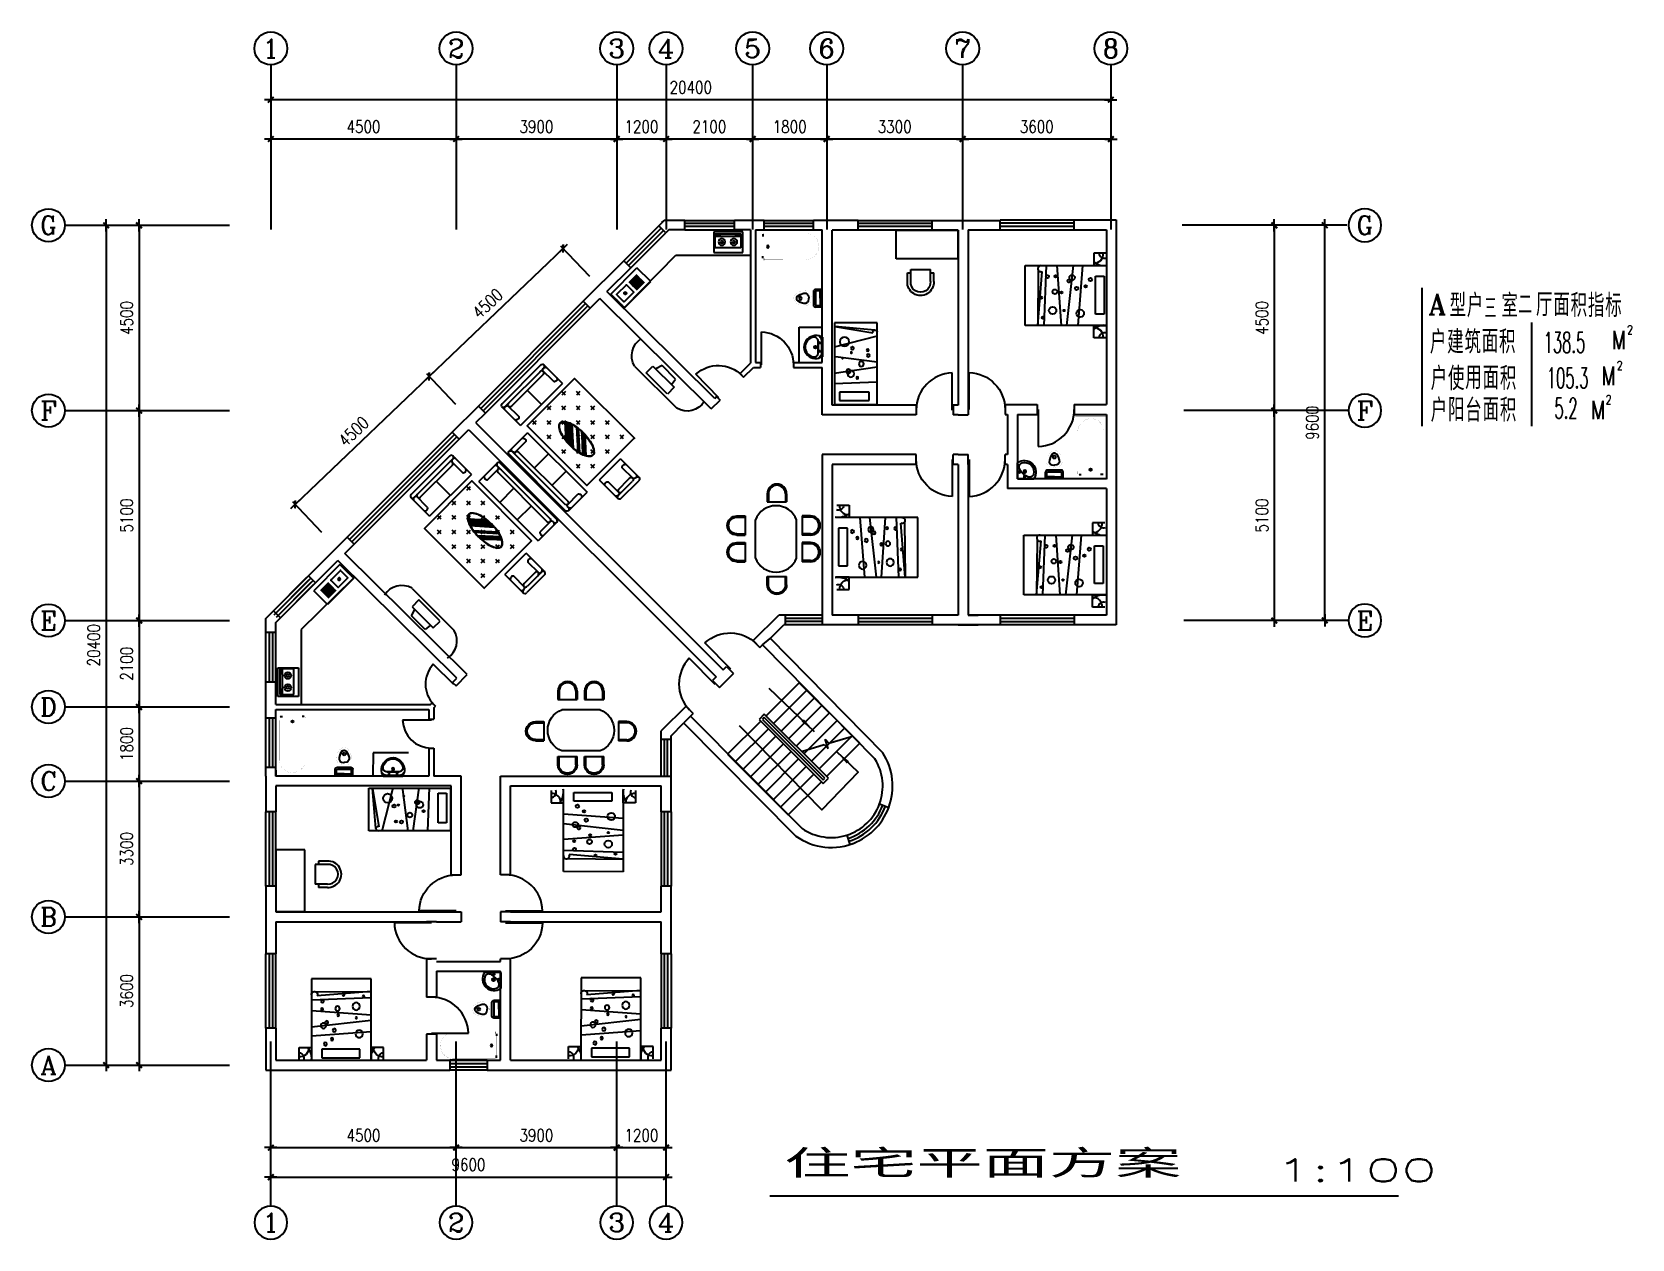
# Model space of a CAD drawing. Header units: millimetres. Extents: x 848 to 39704, y 306 to 29626.
import ezdxf
from ezdxf.enums import TextEntityAlignment as Align

# ---------------------------------------------------------------- set-up
doc = ezdxf.new("R2010")
doc.units = ezdxf.units.MM
doc.linetypes.add('HIDDEN', pattern=[7.5, 5, -2.5])
for name, color, linetype in [('AXIS', 3, 'Continuous'), ('AXIS_TEXT', 7, 'Continuous'), ('CC1', 1, 'Continuous'), ('HZ', 4, 'Continuous'), ('LT2', 5, 'Continuous'), ('MC', 2, 'Continuous'), ('PUB_DIM', 3, 'Continuous'), ('PUB_TEXT', 7, 'Continuous'), ('QC', 2, 'Continuous'), ('STAIR', 2, 'Continuous'), ('TOTHER', 7, 'Continuous'), ('WALL', 255, 'Continuous'), ('WINDOW', 2, 'Continuous'), ('WINDOW_TEXT', 7, 'Continuous')]:
    doc.layers.add(name, color=color, linetype=linetype)
doc.styles.add('_HT64F', font='txt', dxfattribs={"bigfont": 'HT64F'})
doc.styles.add('_HZ2', font='txt.shx', dxfattribs={"width": 0.8, "bigfont": 'HZ2.shx'})
doc.styles.add('_SIMPLEX', font='SIMPLEX.shx', dxfattribs={"width": 0.8})
doc.styles.add('COMPLEX', font='COMPLEX')
doc.styles.add('DIM_FONT', font='SIMPLEX.shx', dxfattribs={"width": 0.8})
doc.styles.add('HZF', font='TXT', dxfattribs={"width": 0.7, "bigfont": 'HZ2'})
doc.styles.add('ROMANT', font='romant', dxfattribs={"height": 500})
doc.styles.add('SIMPLEX', font='SIMPLEX.SHX')
doc.styles.get("Standard").update_dxf_attribs({"font": 'arial.ttf'})
doc.dimstyles.new('AXIS', dxfattribs={"dimtxt": 300, "dimasz": 1, "dimexe": 250, "dimexo": 300, "dimgap": 150, "dimtad": 1, "dimdec": 0, "dimdsep": 46, "dimtxsty": 'DIM_FONT', "dimblk": '_DIMX', "dimcen": 2.5, "dimse1": 1, "dimse2": 1, "dimclrt": 7, "dimadec": 0, "dimazin": 0, "dimtfac": 1, "dimtdec": 0, "dimtix": 1, "dimtmove": 2, "dimatfit": 3, "dimldrblk": '_DIMX', "dimfxl": 1, "dimtolj": 1, "dimtzin": 0, "dimarcsym": 0})

msp = doc.modelspace()

# ---------------------------------------------------------------- texts
at = {"layer": 'HZ', "style": 'HZF'}
for s, height, width, p in [('型', 560, 0.75, (35473, 23010.4)), ('户', 560, 0.75, (35893, 23010.4)), ('室', 560, 0.75, (36733, 23010.4)), ('积', 560, 0.75, (38413, 23010.4)), ('指', 560, 0.75, (38833, 23010.4)), ('标', 560, 0.75, (39253, 23010.4)), ('二', 500, 0.7, (37109.6, 23007)), ('厅', 560, 0.75, (37573, 23010.4)), ('面', 560, 0.75, (37993, 23010.4)), ('户', 560, 0.75, (34995.2, 22123.3)), ('建', 560, 0.75, (35415.2, 22123.3)), ('筑', 560, 0.75, (35835.2, 22123.3)), ('面', 560, 0.75, (36255.2, 22123.3)), ('积', 560, 0.75, (36675.2, 22123.3)), ('M', 448, 0.75, (39385.7, 22142.6)), ('户', 560, 0.75, (35014.5, 21236.3)), ('使', 560, 0.75, (35434.5, 21236.3)), ('用', 560, 0.75, (35854.5, 21236.3)), ('面', 560, 0.75, (36274.5, 21236.3)), ('积', 560, 0.75, (36694.5, 21236.3)), ('M', 448, 0.75, (39132, 21274.9)), ('户', 560, 0.75, (35014.5, 20464.9)), ('阳', 560, 0.75, (35434.5, 20464.9)), ('台', 560, 0.75, (35854.5, 20464.9)), ('面', 560, 0.75, (36274.5, 20464.9)), ('积', 560, 0.75, (36694.5, 20464.9)), ('M', 448, 0.75, (38878.3, 20445.6))]:
    msp.add_text(s, height=height, dxfattribs=dict(at, width=width)).set_placement(p, align=Align.MIDDLE)
at = {"layer": 'HZ', "style": 'HZF', "width": 0.75}
for p in [(39586.3, 22285.3), (39335.8, 21417.6), (39335.8, 21417.6), (39066, 20588.3)]:
    msp.add_text('2', height=215, dxfattribs=at).set_placement(p)
at = {"layer": 'PUB_TEXT'}
for s, height, style, width, p in [('三', 500, '_HZ2', 0.6, (36125, 22665.9)), ('138.5', 500, '_SIMPLEX', 0.525, (37556.8, 21834.2)), ('105.3', 500, '_SIMPLEX', 0.525, (37635, 20971.1)), ('5.2', 500, '_SIMPLEX', 0.525, (37821.2, 20235.6)), ('住宅平面方案', 676.8, '_HT64F', 2.5, (19116, 1797.6)), ('1:100', 541.44, '_SIMPLEX', 1.875, (31052.7, 1703.6))]:
    msp.add_text(s, height=height, dxfattribs=dict(at, style=style, width=width)).set_placement(p)
at = {"layer": 'QC', "style": 'ROMANT'}
msp.add_text('A', height=500, dxfattribs=at).set_placement((34974.6, 23013.9), align=Align.MIDDLE)

# ---------------------------------------------------------------- blocks, each defined once
blk = doc.blocks.new('_DIMX')
blk.add_line((-150, 0), (150, 0))
at = {"const_width": 50}
blk.add_lwpolyline([(-70, -70), (70, 70)], dxfattribs=at)
blk = doc.blocks.new('*D54')
at = {"layer": 'AXIS', "color": 0, "lineweight": -2, "transparency": 16777216}
blk.add_line((2648, 24929), (2648, 4531), dxfattribs=at)
at = {"layer": 'DEFPOINTS', "color": 0, "transparency": 16777216}
for p in [(5648, 24930), (2648, 4530), (5648, 4530)]:
    blk.add_point(p, dxfattribs=at)
at = {"layer": 'AXIS', "color": 0, "lineweight": -2, "transparency": 16777216}
for p, rotation in [((2648, 24930), 90), ((2648, 4530), 270)]:
    blk.add_blockref('_DIMX', p, dxfattribs=dict(at, rotation=rotation))
at = {"layer": 'AXIS', "color": 7, "transparency": 16777216, "insert": (2348, 14730), "char_height": 300, "attachment_point": 5, "rotation": 90, "style": 'DIM_FONT'}
blk.add_mtext('\\A1;20400', dxfattribs=at)
blk = doc.blocks.new('_WBLK')
for p, q in [((-0.5, 0.5), (0.5, 0.5)), ((0.5, 0.167), (-0.5, 0.167)), ((0.5, -0.167), (-0.5, -0.167)), ((-0.5, -0.5), (0.5, -0.5))]:
    blk.add_line(p, q)
at = {"layer": 'WINDOW_TEXT', "style": 'SIMPLEX', "flags": 9}
blk.add_attdef('A', text='', height=1, dxfattribs=at).set_placement((0, 1.5), align=Align.MIDDLE)
blk = doc.blocks.new('*D58')
at = {"layer": 'AXIS', "color": 0, "lineweight": -2, "transparency": 16777216}
blk.add_line((3448, 20429), (3448, 15331), dxfattribs=at)
at = {"layer": 'DEFPOINTS', "color": 0, "transparency": 16777216}
for p in [(5648, 20430), (3448, 15330), (5648, 15330)]:
    blk.add_point(p, dxfattribs=at)
at = {"layer": 'AXIS', "color": 0, "lineweight": -2, "transparency": 16777216}
for p, rotation in [((3448, 20430), 90), ((3448, 15330), 270)]:
    blk.add_blockref('_DIMX', p, dxfattribs=dict(at, rotation=rotation))
at = {"layer": 'AXIS', "color": 7, "transparency": 16777216, "insert": (3148, 17880), "char_height": 300, "attachment_point": 5, "rotation": 90, "style": 'DIM_FONT'}
blk.add_mtext('\\A1;5100', dxfattribs=at)
blk = doc.blocks.new('SS3')
at = {"layer": 'HZ'}
for p, q in [((-435, 1036), (206, 1036)), ((-435, 1036), (-435, -1004)), ((-253, 916), (156, 916)), ((52, 916), (52, -830)), ((152, 1036), (152, -818)), ((252, 996), (252, -943)), ((-435, 316), (52, 316)), ((-435, -284), (52, -284))]:
    blk.add_line(p, q, dxfattribs=at)
for centre, radius, start, end in [((-216, 974), 69.2, 116.8613, 237.2217), ((103, 864), 51.2, 342.4429, 183.3967), ((83, 974), 69.2, 302.7783, 63.1387), ((202, 985), 50.6, 348.0192, 184.8734), ((-216, -943), 69.2, 122.7783, 243.1387), ((103, -833), 51.2, 176.6033, 17.5571), ((83, -943), 69.2, 296.8613, 57.2217), ((202, -954), 50.6, 175.1266, 11.9808)]:
    blk.add_arc(centre, radius, start, end, dxfattribs=at)
at = {"layer": 'MC'}
for p, q in [((206, -1004), (-435, -1004)), ((120, -884), (-253, -884))]:
    blk.add_line(p, q, dxfattribs=at)
blk = doc.blocks.new('*X25')
at = {"color": 0}
for p, q in [((-19133, 62750), (-19125, 62750)), ((-18937.5, 62437.5), (-18937.5, 62562.5)), ((-18750, 62750), (-18625, 62750)), ((-18687.5, 62687.5), (-18687.5, 62812.5)), ((-18437.5, 62437.5), (-18437.5, 62562.5)), ((-18250, 62750), (-18125, 62750)), ((-18187.5, 62687.5), (-18187.5, 62812.5)), ((-17937.5, 62437.5), (-17937.5, 62562.5)), ((-17750, 62750), (-17625, 62750)), ((-17687.5, 62687.5), (-17687.5, 62812.5)), ((-19133, 62250), (-19125, 62250)), ((-19000, 62500), (-18875, 62500)), ((-18750, 62250), (-18625, 62250)), ((-18687.5, 62187.5), (-18687.5, 62312.5)), ((-18500, 62500), (-18375, 62500)), ((-18250, 62250), (-18125, 62250)), ((-18187.5, 62187.5), (-18187.5, 62312.5)), ((-18000, 62500), (-17875, 62500)), ((-17750, 62250), (-17625, 62250)), ((-17687.5, 62187.5), (-17687.5, 62312.5)), ((-19000, 62000), (-18875, 62000)), ((-18937.5, 61937.5), (-18937.5, 62062.5)), ((-18687.5, 61687.5), (-18687.5, 61812.5)), ((-18500, 62000), (-18375, 62000)), ((-18437.5, 61937.5), (-18437.5, 62062.5)), ((-18187.5, 61687.5), (-18187.5, 61812.5)), ((-18000, 62000), (-17875, 62000)), ((-17937.5, 61937.5), (-17937.5, 62062.5)), ((-17687.5, 61687.5), (-17687.5, 61812.5)), ((-19133, 61750), (-19125, 61750)), ((-19000, 61500), (-18875, 61500)), ((-18937.5, 61437.5), (-18937.5, 61562.5)), ((-18750, 61750), (-18625, 61750)), ((-18500, 61500), (-18375, 61500)), ((-18437.5, 61437.5), (-18437.5, 61562.5)), ((-18250, 61750), (-18125, 61750)), ((-18000, 61500), (-17875, 61500)), ((-17937.5, 61437.5), (-17937.5, 61562.5)), ((-17750, 61750), (-17625, 61750)), ((-19133, 61250), (-19125, 61250)), ((-18937.5, 60937.5), (-18937.5, 61062.5)), ((-18750, 61250), (-18625, 61250)), ((-18687.5, 61187.5), (-18687.5, 61312.5)), ((-18437.5, 60937.5), (-18437.5, 61062.5)), ((-18250, 61250), (-18125, 61250)), ((-18187.5, 61187.5), (-18187.5, 61312.5)), ((-17937.5, 60937.5), (-17937.5, 61062.5)), ((-17750, 61250), (-17625, 61250)), ((-17687.5, 61187.5), (-17687.5, 61312.5)), ((-19000, 61000), (-18875, 61000)), ((-18500, 61000), (-18375, 61000)), ((-18000, 61000), (-17875, 61000))]:
    blk.add_line(p, q, dxfattribs=at)
blk = doc.blocks.new('*X13')
at = {"color": 0}
for p, q in [((44114, 19117), (44623, 19627)), ((44163, 19124), (44114, 19172)), ((44194, 19127), (44132, 19189)), ((44225, 19131), (44151, 19206)), ((44154, 19122), (44645, 19614)), ((44245, 19147), (44169, 19223)), ((44263, 19164), (44187, 19240)), ((44194, 19128), (44667, 19600)), ((44281, 19182), (44205, 19257)), ((44299, 19199), (44224, 19274)), ((44318, 19216), (44242, 19292)), ((44336, 19233), (44260, 19309)), ((44354, 19250), (44279, 19326)), ((44372, 19267), (44297, 19343)), ((44391, 19284), (44315, 19360)), ((44327, 19224), (44689, 19587)), ((44409, 19302), (44333, 19377)), ((44427, 19319), (44352, 19394)), ((44445, 19336), (44370, 19411)), ((44463, 19353), (44388, 19428)), ((44482, 19370), (44407, 19445)), ((44500, 19387), (44425, 19462)), ((44518, 19404), (44443, 19479)), ((44536, 19422), (44462, 19496)), ((44554, 19439), (44480, 19513)), ((44573, 19456), (44498, 19530)), ((44591, 19473), (44516, 19547)), ((44609, 19490), (44535, 19564)), ((44627, 19507), (44553, 19582)), ((44645, 19524), (44571, 19599)), ((44664, 19542), (44590, 19616)), ((44682, 19559), (44608, 19633)), ((44700, 19576), (44688, 19588)), ((44100, 19116), (44077, 19138)), ((44131, 19120), (44096, 19155))]:
    blk.add_line(p, q, dxfattribs=at)
blk = doc.blocks.new('*X12')
at = {"color": 0}
for p, q in [((43890, 19141), (44090, 19341)), ((43932, 19142), (43901, 19173)), ((43950, 19159), (43920, 19189)), ((43925, 19141), (44423, 19639)), ((43968, 19176), (43939, 19206)), ((43986, 19194), (43957, 19223)), ((44005, 19211), (43976, 19239)), ((44023, 19228), (43995, 19256)), ((44041, 19245), (44013, 19273)), ((44060, 19262), (44032, 19289)), ((44078, 19279), (44051, 19306)), ((44096, 19296), (44069, 19323)), ((44114, 19313), (44088, 19339)), ((44133, 19330), (44107, 19356)), ((44151, 19347), (44125, 19373)), ((44169, 19364), (44144, 19390)), ((44188, 19381), (44163, 19406)), ((44206, 19398), (44181, 19423)), ((44224, 19415), (44200, 19440)), ((44242, 19433), (44219, 19456)), ((44261, 19450), (44237, 19473)), ((44279, 19467), (44256, 19490)), ((44297, 19484), (44275, 19506)), ((44316, 19501), (44293, 19523)), ((44334, 19518), (44312, 19540)), ((44352, 19535), (44331, 19556)), ((44370, 19552), (44349, 19573)), ((44389, 19569), (44368, 19590)), ((44386, 19566), (44486, 19666)), ((44407, 19586), (44387, 19606)), ((44425, 19603), (44405, 19623)), ((44444, 19620), (44424, 19640)), ((44462, 19637), (44443, 19657)), ((44480, 19654), (44461, 19673)), ((43897, 19141), (43883, 19156))]:
    blk.add_line(p, q, dxfattribs=at)
blk = doc.blocks.new('*X11')
at = {"color": 0}
for p, q in [((43513, 19259), (43945, 19692)), ((43537, 19248), (43982, 19693)), ((43561, 19237), (44018, 19694)), ((43586, 19226), (44055, 19695)), ((43610, 19215), (44091, 19696)), ((43634, 19204), (44128, 19697)), ((43659, 19193), (44164, 19698)), ((43903, 19402), (44200, 19699)), ((44059, 19545), (43913, 19691)), ((44078, 19562), (43948, 19692)), ((44096, 19579), (43982, 19693)), ((44115, 19596), (44017, 19694)), ((44133, 19613), (44051, 19695)), ((44151, 19630), (44085, 19696)), ((44170, 19646), (44120, 19697)), ((44188, 19663), (44154, 19698)), ((44207, 19680), (44188, 19699)), ((44225, 19697), (44223, 19700)), ((43484, 19272), (43461, 19295)), ((43548, 19243), (43480, 19311)), ((43488, 19270), (43891, 19673)), ((43613, 19213), (43498, 19328)), ((43672, 19190), (43517, 19345)), ((43690, 19207), (43536, 19361)), ((43709, 19224), (43555, 19378)), ((43727, 19241), (43574, 19394)), ((43746, 19258), (43593, 19411)), ((43764, 19274), (43611, 19427)), ((43783, 19291), (43630, 19444)), ((43801, 19308), (43649, 19460)), ((43819, 19325), (43668, 19477)), ((43838, 19342), (43687, 19493)), ((43856, 19359), (43706, 19510)), ((43875, 19376), (43724, 19526)), ((43893, 19393), (43743, 19543)), ((43912, 19410), (43762, 19559)), ((43930, 19427), (43781, 19576)), ((43949, 19444), (43800, 19592)), ((43967, 19460), (43819, 19609)), ((43985, 19477), (43837, 19625)), ((44004, 19494), (43856, 19642)), ((44022, 19511), (43875, 19659)), ((44041, 19528), (43894, 19675))]:
    blk.add_line(p, q, dxfattribs=at)
blk = doc.blocks.new('CJ1')
at = {"layer": 'LT2'}
for p, q in [((-1068, -237), (-605, 179)), ((-858, -344), (-268, 185)), ((-679, -385), (-71, 160)), ((-614, -394), (-11, 147)), ((-476, -405), (100, 112)), ((-326, -405), (199, 67))]:
    blk.add_line(p, q, dxfattribs=at)
for points in [[(343, -108, 0.203453), (303, -12, 0.097163), (125, 103, 0.054131), (-98, 165, 0.041072), (-402, 190, 0.041072), (-705, 165, 0.054131), (-929, 103, 0.097163), (-1106, -12, 0.203453), (-1147, -108, 0.203453), (-1106, -204, 0.097163), (-929, -319, 0.054131), (-705, -381, 0.041072), (-402, -406, 0.041072), (-98, -381, 0.054131), (125, -319, 0.097163), (303, -204, 0.203453)], [(333, -108, 0.203453), (296, -19, 0.097163), (121, 93, 0.054131), (-99, 155, 0.041072), (-402, 180, 0.041072), (-704, 155, 0.054131), (-925, 93, 0.097163), (-1099, -19, 0.203453), (-1137, -108, 0.203453), (-1099, -197, 0.097163), (-925, -310, 0.054131), (-704, -371, 0.041072), (-402, -396, 0.041072), (-99, -371, 0.054131), (121, -310, 0.097163), (296, -197, 0.203453)]]:
    blk.add_lwpolyline(points, format="xyb", close=True, dxfattribs=at)
for points in [[(-1063, -229), (-607, 171), (-290, 181), (-849, -332), (-1054, -238)], [(-662, -388), (-48, 162), (-29, 143), (-588, -378), (-653, -378)], [(-458, -397), (92, 116), (185, 60), (-290, -388), (-439, -406)]]:
    blk.add_lwpolyline(points, dxfattribs=at)
at = {"layer": 'CC1'}
for name in ['*X11', '*X12', '*X13']:
    blk.add_blockref(name, (-44518, -19519), dxfattribs=at)
blk = doc.blocks.new('M_E4')
for p, q in [((670, -80), (670, -137)), ((670, -86), (670, -97)), ((670, -663), (670, -614))]:
    blk.add_line(p, q)
at = {"const_width": 1.5}
for points in [[(-750, -750), (-750, 0)], [(-750, 0), (750, 0)], [(750, 0), (750, -750)], [(608, -56), (640, -56)], [(670, -90), (670, -656)], [(750, -750), (-750, -750)], [(670, -663), (670, -655)]]:
    blk.add_lwpolyline(points, dxfattribs=at)
for points in [[(-399, -56, 0.930688), (-388, -693, 0.930688)], [(670, -86, 0.414214), (640, -56, 0.414214)], [(670, -90, 0.041784), (670, -85, 0.412615)], [(640, -693, 0.414214), (670, -663, 0.414214)]]:
    blk.add_lwpolyline(points, format="xyb", dxfattribs=at)
at = {"const_width": 1.5, "flags": 128}
for points in [[(-399, -56), (608, -56)], [(-399, -694), (645, -692)]]:
    blk.add_lwpolyline(points, dxfattribs=at)
for radius in [25, 23]:
    blk.add_circle((550, -381), radius)
blk.add_arc((640, -663), 30, 270, 280.176)
at = {"width": 0.8, "flags": 9}
for tag in ['XSIZE', 'YSIZE']:
    blk.add_attdef(tag, (0, 0), '', height=0.5, dxfattribs=at)
blk = doc.blocks.new('M_A2LHY')
blk.add_line((-0.472, 0), (-0.472, -1))
blk.add_arc((-0.5, 0), 1, 271.6231, 0)
blk = doc.blocks.new('M_E7')
for p, q in [((-201, 62), (-201, -265)), ((-10, 112), (-151, 112)), ((-150, 61), (-150, -264)), ((-41, 81), (-130, 81)), ((-36, -102), (-36, 76)), ((0, -102), (0, 102)), ((-10, -315), (-151, -315)), ((-41, -284), (-130, -284)), ((-36, -102), (-36, -279)), ((0, -102), (0, -305))]:
    blk.add_line(p, q)
at = {"const_width": 1}
for points in [[(-651, -24), (-637, -1), (-550, 51), (-451, 83), (-371, 88), (-294, 37), (-262, -18), (-252, -84), (-252, -102)], [(-651, -180), (-637, -202), (-550, -254), (-451, -287), (-371, -292), (-294, -240), (-262, -186), (-252, -119), (-252, -102)]]:
    blk.add_lwpolyline(points, dxfattribs=at)
for points in [[(-597, -59), (-590, -49), (-523, -9), (-438, 19), (-389, 22), (-343, -9), (-325, -40), (-317, -89), (-317, -102)], [(-596, -145), (-590, -154), (-523, -194), (-438, -222), (-389, -225), (-343, -194), (-325, -164), (-317, -114), (-317, -102)]]:
    blk.add_lwpolyline(points)
blk.add_lwpolyline([(-644, -15, 0.39866), (-643, -191, 0.39866)], format="xyb", dxfattribs=at)
for centre, radius, start, end in [((-151, 62), 50, 90, 180), ((-130, 61), 20, 90, 180), ((-41, 76), 5, 0, 90), ((-10, 102), 10, 0, 90), ((-551, -102), 62.6, 137.0381, 223.979), ((-511, -114), 47.8, 77.2641, 164.6652), ((-511, -89), 47.8, 195.3348, 282.7359), ((-541, -103), 54.1, 1.1332, 40.3816), ((-541, -101), 54.1, 319.6184, 358.8668), ((-151, -265), 50, 180, 270), ((-130, -264), 20, 180, 270), ((-41, -279), 5, 270, 0), ((-10, -305), 10, 270, 0)]:
    blk.add_arc(centre, radius, start, end)
at = {"width": 0.8, "flags": 9}
for tag in ['XSIZE', 'YSIZE']:
    blk.add_attdef(tag, (0, 0), '', height=0.5, dxfattribs=at)
blk = doc.blocks.new('CUH1')
at = {"layer": 'HZ'}
for p, q in [((-835, -935), (-835, 1065)), ((-835, 1065), (615, 1065)), ((615, 1065), (615, -935)), ((507, 745), (-835, 757)), ((-835, 757), (475, 649)), ((-835, 601), (615, 547)), ((-835, 181), (615, 282)), ((615, -105), (-835, 56)), ((-835, -225), (615, -335)), ((-1135, -604), (-835, -604)), ((-1135, -904), (-1135, -604)), ((-835, -604), (-835, -935)), ((-561, -647), (361, -647)), ((-561, -859), (-561, -647)), ((361, -647), (361, -859)), ((915, -604), (615, -604)), ((915, -904), (915, -604)), ((361, -859), (-561, -859))]:
    blk.add_line(p, q, dxfattribs=at)
for centre, radius in [((-649, 633), 25.2), ((-474, 394), 89.2), ((-163, 673), 25.2), ((-19, 338), 56.4), ((348, 522), 35.7), ((-474, 115), 17.8), ((-35, 179), 25.2), ((244, 3), 35.7), ((356, 322), 25.2), ((-545, -276), 91), ((61, -189), 40.7), ((116, -404), 28.8), ((324, -77), 64.4), ((276, -524), 39.9)]:
    blk.add_circle(centre, radius, dxfattribs=at)
for centre, radius, start, end in [((542, 680), 73.6, 354.4905, 204.9297), ((-1118, -611), 224, 265.7901, 1.73), ((-1158, -872), 144, 343.2214, 81.1158), ((-1234, -865), 400, 349.1733, 40.6362), ((1015, -865), 400, 139.3638, 190.8267), ((899, -611), 224, 178.27, 274.2099), ((938, -872), 144, 98.8842, 196.7786)]:
    blk.add_arc(centre, radius, start, end, dxfattribs=at)
blk = doc.blocks.new('_AXISO')
blk.add_circle((0, 0), 0.5)
at = {"layer": 'AXIS_TEXT', "style": 'COMPLEX', "width": 1.041667}
blk.add_attdef('A', text='', height=0.56, dxfattribs=at).set_placement((-0.25, -0.28), (0.25, -0.28), align=Align.FIT)
blk = doc.blocks.new('*D61')
at = {"layer": 'AXIS', "color": 0, "lineweight": -2, "transparency": 16777216}
blk.add_line((3448, 13229), (3448, 11431), dxfattribs=at)
at = {"layer": 'DEFPOINTS', "color": 0, "transparency": 16777216}
for p in [(5648, 13230), (3448, 11430), (5648, 11430)]:
    blk.add_point(p, dxfattribs=at)
at = {"layer": 'AXIS', "color": 0, "lineweight": -2, "transparency": 16777216}
for p, rotation in [((3448, 13230), 90), ((3448, 11430), 270)]:
    blk.add_blockref('_DIMX', p, dxfattribs=dict(at, rotation=rotation))
at = {"layer": 'AXIS', "color": 7, "transparency": 16777216, "insert": (3148, 12330), "char_height": 300, "attachment_point": 5, "rotation": 90, "style": 'DIM_FONT'}
blk.add_mtext('\\A1;1800', dxfattribs=at)
blk = doc.blocks.new('*D62')
at = {"layer": 'AXIS', "color": 0, "lineweight": -2, "transparency": 16777216}
blk.add_line((3448, 8129), (3448, 4531), dxfattribs=at)
at = {"layer": 'DEFPOINTS', "color": 0, "transparency": 16777216}
for p in [(5648, 8130), (3448, 4530), (5648, 4530)]:
    blk.add_point(p, dxfattribs=at)
at = {"layer": 'AXIS', "color": 0, "lineweight": -2, "transparency": 16777216}
for p, rotation in [((3448, 8130), 90), ((3448, 4530), 270)]:
    blk.add_blockref('_DIMX', p, dxfattribs=dict(at, rotation=rotation))
at = {"layer": 'AXIS', "color": 7, "transparency": 16777216, "insert": (3148, 6330), "char_height": 300, "attachment_point": 5, "rotation": 90, "style": 'DIM_FONT'}
blk.add_mtext('\\A1;3600', dxfattribs=at)
blk = doc.blocks.new('*D63')
at = {"layer": 'AXIS', "color": 0, "lineweight": -2, "transparency": 16777216}
blk.add_line((3448, 11429), (3448, 8131), dxfattribs=at)
at = {"layer": 'DEFPOINTS', "color": 0, "transparency": 16777216}
for p in [(5648, 11430), (3448, 8130), (5648, 8130)]:
    blk.add_point(p, dxfattribs=at)
at = {"layer": 'AXIS', "color": 0, "lineweight": -2, "transparency": 16777216}
for p, rotation in [((3448, 11430), 90), ((3448, 8130), 270)]:
    blk.add_blockref('_DIMX', p, dxfattribs=dict(at, rotation=rotation))
at = {"layer": 'AXIS', "color": 7, "transparency": 16777216, "insert": (3148, 9780), "char_height": 300, "attachment_point": 5, "rotation": 90, "style": 'DIM_FONT'}
blk.add_mtext('\\A1;3300', dxfattribs=at)
blk = doc.blocks.new('M_C7')
for p, q in [((-750, 0), (-750, -700)), ((750, 0), (-750, 0)), ((750, -700), (750, 0)), ((-750, -700), (750, -700))]:
    blk.add_line(p, q)
at = {"width": 0.8, "flags": 9}
for tag, p in [('XSIZE', (-748, -358)), ('YSIZE', (750, -354))]:
    blk.add_attdef(tag, p, '', height=0.2, dxfattribs=at)
blk = doc.blocks.new('M_C3')
for p, q in [((-319, 296), (-319, 84)), ((-319, 84), (-239, 84)), ((-239, 296), (-239, 0)), ((-239, 0), (239, 0)), ((239, 296), (239, 0)), ((239, 84), (319, 84)), ((319, 296), (319, 84))]:
    blk.add_line(p, q)
for radius, start, end in [(320, 356.4494, 183.5506), (240, 355.2636, 184.7364)]:
    blk.add_arc((0, 316), radius, start, end)
at = {"width": 0.8, "flags": 9}
for tag in ['YSIZE', 'XSIZE', 'XSIZE', 'YSIZE']:
    blk.add_attdef(tag, (0, 0), '', height=0.5, dxfattribs=at)
blk = doc.blocks.new('*D64')
at = {"layer": 'AXIS', "color": 0, "lineweight": -2, "transparency": 16777216}
blk.add_line((3448, 15329), (3448, 13231), dxfattribs=at)
at = {"layer": 'DEFPOINTS', "color": 0, "transparency": 16777216}
for p in [(5648, 15330), (3448, 13230), (5648, 13230)]:
    blk.add_point(p, dxfattribs=at)
at = {"layer": 'AXIS', "color": 0, "lineweight": -2, "transparency": 16777216}
for p, rotation in [((3448, 15330), 90), ((3448, 13230), 270)]:
    blk.add_blockref('_DIMX', p, dxfattribs=dict(at, rotation=rotation))
at = {"layer": 'AXIS', "color": 7, "transparency": 16777216, "insert": (3148, 14280), "char_height": 300, "attachment_point": 5, "rotation": 90, "style": 'DIM_FONT'}
blk.add_mtext('\\A1;2100', dxfattribs=at)
blk = doc.blocks.new('M_E19')
for p, q in [((-323, -113), (-323, -456)), ((299, -113), (-323, -113)), ((299, -456), (299, -113)), ((-323, -400), (299, -400)), ((-323, -456), (299, -456)), ((-291, -422), (-291, -434)), ((-216, -432), (-280, -432)), ((-280, -432), (-280, -448)), ((-280, -448), (-216, -448)), ((-216, -448), (-216, -432)), ((-199, -423), (-199, -434)), ((182, -422), (182, -434)), ((193, -432), (193, -448)), ((257, -432), (193, -432)), ((193, -448), (257, -448)), ((257, -448), (257, -432)), ((274, -423), (274, -434))]:
    blk.add_line(p, q)
for points in [[(-199, -423, 0.259034), (-201, -420, 0.076276), (-213, -415, 0.036515), (-226, -412, 0.026615), (-245, -411, 0.026615), (-264, -412, 0.036515), (-277, -415, 0.076276), (-289, -420, 0.259034), (-291, -423, 0.078462), (-291, -424, 0.056762)], [(-199, -434, 0.259034), (-201, -430, 0.076276), (-213, -425, 0.036515), (-226, -423, 0.026615), (-245, -422, 0.026615), (-264, -423, 0.036515), (-277, -425, 0.076276), (-289, -430, 0.259034), (-291, -434, 0.259034), (-289, -437, 0.056762), (-280, -441, 0.036515)], [(-216, -443, 0.008736), (-213, -442, 0.076276), (-201, -437, 0.259034), (-199, -434, 0.259034)], [(274, -423, 0.259034), (272, -420, 0.076276), (260, -415, 0.036515), (247, -412, 0.026615), (228, -411, 0.026615), (209, -412, 0.036515), (196, -415, 0.076276), (184, -420, 0.259034), (182, -423, 0.078462), (182, -424, 0.056762)], [(274, -434, 0.259034), (272, -430, 0.076276), (260, -425, 0.036515), (247, -423, 0.026615), (228, -422, 0.026615), (209, -423, 0.036515), (196, -425, 0.076276), (184, -430, 0.259034), (182, -434, 0.259034), (184, -437, 0.056762), (193, -441, 0.036515)], [(257, -443, 0.008736), (260, -442, 0.076276), (272, -437, 0.259034), (274, -434, 0.259034)]]:
    blk.add_lwpolyline(points, format="xyb")
at = {"layer": 'TOTHER', "linetype": 'Continuous'}
for p, q in [((-350, 0), (350, 0)), ((-350, -500), (-350, 0)), ((350, 0), (350, -500)), ((350, -500), (-350, -500))]:
    blk.add_line(p, q, dxfattribs=at)
for centre, radius in [((-158, -259), 82.5), ((-158, -259), 31.6), ((134, -259), 82.5), ((134, -259), 31.6)]:
    blk.add_circle(centre, radius, dxfattribs=at)
at = {"width": 0.8, "flags": 9}
for tag in ['XSIZE', 'YSIZE']:
    blk.add_attdef(tag, (0, 0), '', height=0.5, dxfattribs=at)
blk = doc.blocks.new('M_E16')
for p, q in [((-359, -351), (-359, -119)), ((-347, -107), (-34, -107)), ((-34, -363), (-347, -363)), ((-22, -119), (-22, -351)), ((63, -103), (336, -103)), ((63, -132), (336, -132)), ((63, -153), (336, -153)), ((63, -182), (336, -182)), ((63, -203), (336, -203)), ((63, -232), (336, -232)), ((63, -253), (336, -253)), ((63, -282), (336, -282)), ((63, -303), (336, -303)), ((63, -332), (336, -332)), ((63, -353), (336, -353))]:
    blk.add_line(p, q)
for points, const_width in [([(-353, -95), (-370, -113)], 1.91), ([(-370, -357), (-370, -113)], 2), ([(-370, -357), (-353, -375)], 1.91), ([(-353, -95), (-28, -95)], 1.8), ([(-28, -375), (-353, -375)], 1.8), ([(-10, -113), (-28, -95)], 1.91), ([(-28, -375), (-10, -357)], 1.91), ([(-10, -113), (-10, -357)], 2)]:
    blk.add_lwpolyline(points, dxfattribs=dict(const_width=const_width))
for points in [[(-347, -107), (-351, -108), (-354, -110), (-357, -113), (-358, -117), (-359, -119)], [(-359, -351), (-358, -355), (-356, -358), (-353, -361), (-349, -363), (-347, -363)], [(-216, -235), (-215, -245), (-209, -255), (-202, -261), (-192, -265), (-182, -265), (-172, -261), (-164, -255), (-159, -245), (-157, -235), (-159, -225), (-164, -215), (-172, -209), (-182, -205), (-192, -205), (-202, -209), (-209, -215), (-215, -225), (-216, -235)], [(-206, -235), (-205, -242), (-201, -248), (-196, -252), (-190, -254), (-183, -254), (-177, -252), (-172, -248), (-169, -242), (-168, -235), (-169, -228), (-172, -222), (-177, -218), (-183, -215), (-190, -215), (-196, -218), (-201, -222), (-205, -228), (-206, -235)], [(-22, -119), (-23, -115), (-25, -111), (-28, -109), (-32, -107), (-34, -107)], [(-34, -363), (-30, -362), (-26, -360), (-24, -357), (-22, -353), (-22, -351)]]:
    blk.add_lwpolyline(points)
at = {"layer": 'TOTHER', "linetype": 'Continuous'}
for p, q in [((-450, 0), (450, 0)), ((-450, -471), (-450, 0)), ((450, 0), (450, -471)), ((-450, -471), (450, -471))]:
    blk.add_line(p, q, dxfattribs=at)
at = {"layer": 'TOTHER', "linetype": 'HIDDEN'}
blk.add_line((-450, 0), (-450, -300), dxfattribs=at)
at = {"width": 0.8, "flags": 9}
for tag in ['XSIZE', 'YSIZE']:
    blk.add_attdef(tag, (0, 0), '', height=0.5, dxfattribs=at)
blk = doc.blocks.new('SFK12')
at = {"layer": 'QC'}
for p, q in [((75, 297), (-125, 297)), ((-125, 297), (-125, -173)), ((75, 267), (-125, 267)), ((75, -143), (-125, -143)), ((75, -173), (-125, -173))]:
    blk.add_line(p, q, dxfattribs=at)
for radius in [235, 205]:
    blk.add_arc((75, 62), radius, 270, 90, dxfattribs=at)
blk = doc.blocks.new('CZK')
at = {"layer": 'HZ'}
for p, q in [((-544, -828), (-544, 103)), ((456, -828), (456, 103))]:
    blk.add_line(p, q, dxfattribs=at)
for centre, start, end in [((-44, -92), 21.3102, 158.6898), ((-44, -633), 201.3102, 338.6898)]:
    blk.add_arc(centre, 537, start, end, dxfattribs=at)
at = {"layer": 'HZ', "rotation": 90}
blk.add_blockref('SFK12', (40, 662), dxfattribs=at)
at = {"layer": 'HZ', "xscale": -1}
for p in [(-917, -98), (-917, -745)]:
    blk.add_blockref('SFK12', p, dxfattribs=at)
at = {"layer": 'HZ'}
for p in [(719, -98), (719, -745)]:
    blk.add_blockref('SFK12', p, dxfattribs=at)
at = {"layer": 'HZ', "xscale": -1, "rotation": 90}
blk.add_blockref('SFK12', (40, -1400), dxfattribs=at)
blk = doc.blocks.new('M_B0')
for p, q in [((-0.5, 0.5), (0.5, 0.5)), ((-0.5, 0.15), (0.5, 0.15)), ((-0.5, -0.15), (0.5, -0.15)), ((-0.5, -0.5), (0.5, -0.5))]:
    blk.add_line(p, q)
blk = doc.blocks.new('M_E6')
for p, q in [((240, 0), (-240, 0)), ((-237, 0), (239, 0)), ((240, 0), (270, -79)), ((-213, -36), (-271, -91)), ((-240, 0), (-270, -79)), ((-179, -23), (181, -23)), ((141, -105), (-141, -105)), ((-141, -105), (141, -105)), ((217, -37), (274, -95))]:
    blk.add_line(p, q)
for centre, radius in [((-99, -65), 16.3), ((2, -172), 31.6), ((2, -172), 23), ((101, -65), 16.3)]:
    blk.add_circle(centre, radius)
for centre, radius, start, end in [((28, -152), 307, 166.1751, 244.7296), ((-141, -205), 100, 90, 190.5602), ((0, -179), 243, 190.5602, 349.4398), ((-179, -73), 50, 90, 133.181), ((-28, -152), 307, 297.0639, 13.8249), ((141, -205), 100, 349.4398, 90), ((181, -73), 50, 44.5607, 90), ((0, -201), 250, 245.8071, 296.4628), ((28, -152), 307, 266.589, 266.5936)]:
    blk.add_arc(centre, radius, start, end)
at = {"width": 0.8, "flags": 9}
for tag in ['XSIZE', 'YSIZE']:
    blk.add_attdef(tag, (0, 0), '', height=0.5, dxfattribs=at)
blk = doc.blocks.new('CUH2')
for p, q in [((-697, -1103), (-697, 879)), ((-697, 879), (339, 879))]:
    blk.add_line(p, q)
at = {"layer": 'MC'}
for p, q in [((-571, 782), (149, 782)), ((-571, 578), (-571, 782)), ((149, 782), (149, 578)), ((339, 879), (339, -1103)), ((149, 578), (-571, 578)), ((339, 332), (-703, 374)), ((339, -25), (-703, 121)), ((-667, -287), (339, -156)), ((339, -781), (-703, -515)), ((339, -1103), (-697, -1103)), ((-685, -1013), (240, -860)), ((283, -930), (-685, -1013))]:
    blk.add_line(p, q, dxfattribs=at)
for centre, radius in [((-355, 73), 50.9), ((-295, 133), 80.5), ((-139, 229), 24), ((-499, -251), 12), ((-283, -383), 17), ((-43, -107), 60), ((125, -311), 36), ((-451, -647), 111), ((-259, -491), 36), ((113, -443), 26.8)]:
    blk.add_circle(centre, radius, dxfattribs=at)
blk.add_arc((288, -879), 51.4, 158.2675, 2.7548, dxfattribs=at)
blk = doc.blocks.new('M_E12')
at = {"color": 7}
for q in [(0, -393), (392, 0)]:
    blk.add_line((0, 0), q, dxfattribs=at)
for centre, radius in [((48, -168), 19), ((48, -168), 10), ((175, -175), 34.6), ((168, -48), 19), ((175, -175), 26.5), ((168, -48), 10)]:
    blk.add_circle(centre, radius, dxfattribs=at)
for centre, radius, start, end in [((161, -163), 282, 235.0241, 35.2347), ((136, -292), 100, 155.6157, 251.5651), ((418, -420), 410, 114.3843, 155.6157), ((174, -176), 222, 251.5651, 18.4349), ((290, -138), 100, 18.4349, 114.3843)]:
    blk.add_arc(centre, radius, start, end, dxfattribs=at)
at = {"width": 0.8, "flags": 9}
for tag in ['XSIZE', 'YSIZE']:
    blk.add_attdef(tag, (0, 0), '', height=0.5, dxfattribs=at)
blk = doc.blocks.new('DG1')
at = {"layer": 'LT2'}
for p, q in [((-333, 114), (-333, -118)), ((396, 114), (-333, 114)), ((-242, 114), (-217, 280)), ((-217, 280), (247, 280)), ((247, 280), (298, 114)), ((396, -118), (396, 114)), ((711, -201), (-739, -201)), ((-325, -118), (396, -118))]:
    blk.add_line(p, q, dxfattribs=at)
for centre, start, end in [((-611, 279), 167.4196, 254.9832), ((583, 279), 285.0168, 12.5804)]:
    blk.add_arc(centre, 497, start, end, dxfattribs=at)
blk = doc.blocks.new('SS2')
at = {"layer": 'HZ'}
for p, q in [((36, 914), (36, -526)), ((36, 914), (677, 914)), ((218, 794), (627, 794)), ((523, 794), (523, -406)), ((623, 914), (623, -526)), ((723, 874), (723, -486)), ((36, 194), (523, 194))]:
    blk.add_line(p, q, dxfattribs=at)
for centre, radius, start, end in [((255, 852), 69.2, 116.8613, 237.2217), ((574, 743), 51.2, 342.4429, 183.3967), ((554, 852), 69.2, 302.7783, 63.1387), ((673, 863), 50.6, 348.0192, 184.8734), ((574, -355), 51.2, 176.6033, 17.5571), ((255, -464), 69.2, 122.7783, 243.1387), ((554, -464), 69.2, 296.8613, 57.2217), ((673, -476), 50.6, 175.1266, 11.9808)]:
    blk.add_arc(centre, radius, start, end, dxfattribs=at)
at = {"layer": 'MC'}
for p, q in [((677, -526), (36, -526)), ((623, -406), (218, -406))]:
    blk.add_line(p, q, dxfattribs=at)
blk = doc.blocks.new('SS4')
at = {"layer": 'HZ'}
for p, q in [((-492, 308), (-492, -412)), ((-5, 193), (-5, -238)), ((95, 266), (95, -226)), ((195, 273), (195, -351))]:
    blk.add_line(p, q, dxfattribs=at)
for centre, radius, start, end in [((-272, 251), 69.2, 116.8613, 237.2217), ((47, 141), 51.2, 342.4429, 183.3967), ((26, 251), 69.2, 302.7783, 63.1387), ((146, 262), 50.6, 348.0192, 184.8734), ((-272, -350), 69.2, 122.7783, 243.1387), ((47, -241), 51.2, 176.6033, 17.5571), ((26, -350), 69.2, 296.8613, 57.2217), ((146, -362), 50.6, 175.1266, 11.9808)]:
    blk.add_arc(centre, radius, start, end, dxfattribs=at)
at = {"layer": 'MC'}
for p, q in [((149, 313), (-492, 313)), ((64, 193), (-310, 193)), ((64, -292), (-310, -292)), ((149, -412), (-492, -412))]:
    blk.add_line(p, q, dxfattribs=at)
blk = doc.blocks.new('90626074057228')
at = {"layer": 'WINDOW'}
for radius in [1334, 1250, 1490, 1406]:
    blk.add_arc((0, 1232), radius, 244.0313, 295.9687, dxfattribs=at)
at = {"style": 'SIMPLEX', "flags": 9}
blk.add_attdef('A', text='', height=1, dxfattribs=at).set_placement((0, 0), align=Align.MIDDLE)
blk = doc.blocks.new('_ARROW')
blk.add_solid([(0, 0), (-1, 0.1), (-1, -0.1)])
blk = doc.blocks.new('*D72')
at = {"layer": 'DEFPOINTS', "color": 0, "transparency": 16777216}
for p in [(6647, 27981), (6647, 26981), (27047, 26981)]:
    blk.add_point(p, dxfattribs=at)
at = {"layer": 'PUB_DIM', "color": 0, "lineweight": -2, "transparency": 16777216}
blk.add_line((27046, 27981), (6648, 27981), dxfattribs=at)
at = {"layer": 'PUB_DIM', "color": 0, "lineweight": -2, "transparency": 16777216, "rotation": 180}
blk.add_blockref('_DIMX', (6647, 27981), dxfattribs=at)
at = {"layer": 'PUB_DIM', "color": 0, "lineweight": -2, "transparency": 16777216}
blk.add_blockref('_DIMX', (27047, 27981), dxfattribs=at)
at = {"layer": 'PUB_DIM', "color": 7, "transparency": 16777216, "insert": (16847, 28281), "char_height": 300, "attachment_point": 5, "style": 'DIM_FONT'}
blk.add_mtext('\\A1;20400', dxfattribs=at)
blk = doc.blocks.new('*D73')
at = {"layer": 'AXIS', "color": 0, "lineweight": -2, "transparency": 16777216}
blk.add_line((11147, 27026), (6649, 27026), dxfattribs=at)
at = {"layer": 'DEFPOINTS', "color": 0, "transparency": 16777216}
for p in [(6648, 27026), (6648, 24826), (11148, 24826)]:
    blk.add_point(p, dxfattribs=at)
at = {"layer": 'AXIS', "color": 0, "lineweight": -2, "transparency": 16777216, "rotation": 180}
blk.add_blockref('_DIMX', (6648, 27026), dxfattribs=at)
at = {"layer": 'AXIS', "color": 0, "lineweight": -2, "transparency": 16777216}
blk.add_blockref('_DIMX', (11148, 27026), dxfattribs=at)
at = {"layer": 'AXIS', "color": 7, "transparency": 16777216, "insert": (8898, 27326), "char_height": 300, "attachment_point": 5, "style": 'DIM_FONT'}
blk.add_mtext('\\A1;4500', dxfattribs=at)
blk = doc.blocks.new('*D74')
at = {"layer": 'AXIS', "color": 0, "lineweight": -2, "transparency": 16777216}
blk.add_line((3448, 24929), (3448, 20431), dxfattribs=at)
at = {"layer": 'DEFPOINTS', "color": 0, "transparency": 16777216}
for p in [(5648, 24930), (3448, 20430), (5648, 20430)]:
    blk.add_point(p, dxfattribs=at)
at = {"layer": 'AXIS', "color": 0, "lineweight": -2, "transparency": 16777216}
for p, rotation in [((3448, 24930), 90), ((3448, 20430), 270)]:
    blk.add_blockref('_DIMX', p, dxfattribs=dict(at, rotation=rotation))
at = {"layer": 'AXIS', "color": 7, "transparency": 16777216, "insert": (3148, 22680), "char_height": 300, "attachment_point": 5, "rotation": 90, "style": 'DIM_FONT'}
blk.add_mtext('\\A1;4500', dxfattribs=at)
blk = doc.blocks.new('*D75')
at = {"layer": 'AXIS', "color": 0, "lineweight": -2, "transparency": 16777216}
blk.add_line((20147, 27026), (18349, 27026), dxfattribs=at)
at = {"layer": 'DEFPOINTS', "color": 0, "transparency": 16777216}
for p in [(18348, 27026), (18348, 24826), (20148, 24826)]:
    blk.add_point(p, dxfattribs=at)
at = {"layer": 'AXIS', "color": 0, "lineweight": -2, "transparency": 16777216, "rotation": 180}
blk.add_blockref('_DIMX', (18348, 27026), dxfattribs=at)
at = {"layer": 'AXIS', "color": 0, "lineweight": -2, "transparency": 16777216}
blk.add_blockref('_DIMX', (20148, 27026), dxfattribs=at)
at = {"layer": 'AXIS', "color": 7, "transparency": 16777216, "insert": (19248, 27326), "char_height": 300, "attachment_point": 5, "style": 'DIM_FONT'}
blk.add_mtext('\\A1;1800', dxfattribs=at)
blk = doc.blocks.new('*D77')
at = {"layer": 'AXIS', "color": 0, "lineweight": -2, "transparency": 16777216}
blk.add_line((15047, 27026), (11149, 27026), dxfattribs=at)
at = {"layer": 'DEFPOINTS', "color": 0, "transparency": 16777216}
for p in [(11148, 27026), (11148, 24826), (15048, 24826)]:
    blk.add_point(p, dxfattribs=at)
at = {"layer": 'AXIS', "color": 0, "lineweight": -2, "transparency": 16777216, "rotation": 180}
blk.add_blockref('_DIMX', (11148, 27026), dxfattribs=at)
at = {"layer": 'AXIS', "color": 0, "lineweight": -2, "transparency": 16777216}
blk.add_blockref('_DIMX', (15048, 27026), dxfattribs=at)
at = {"layer": 'AXIS', "color": 7, "transparency": 16777216, "insert": (13098, 27326), "char_height": 300, "attachment_point": 5, "style": 'DIM_FONT'}
blk.add_mtext('\\A1;3900', dxfattribs=at)
blk = doc.blocks.new('*D65')
at = {"layer": 'AXIS', "color": 0, "lineweight": -2, "transparency": 16777216}
blk.add_line((18347, 27026), (16249, 27026), dxfattribs=at)
at = {"layer": 'DEFPOINTS', "color": 0, "transparency": 16777216}
for p in [(16248, 27026), (16248, 24826), (18348, 24826)]:
    blk.add_point(p, dxfattribs=at)
at = {"layer": 'AXIS', "color": 0, "lineweight": -2, "transparency": 16777216, "rotation": 180}
blk.add_blockref('_DIMX', (16248, 27026), dxfattribs=at)
at = {"layer": 'AXIS', "color": 0, "lineweight": -2, "transparency": 16777216}
blk.add_blockref('_DIMX', (18348, 27026), dxfattribs=at)
at = {"layer": 'AXIS', "color": 7, "transparency": 16777216, "insert": (17298, 27326), "char_height": 300, "attachment_point": 5, "style": 'DIM_FONT'}
blk.add_mtext('\\A1;2100', dxfattribs=at)
blk = doc.blocks.new('*D66')
at = {"layer": 'AXIS', "color": 0, "lineweight": -2, "transparency": 16777216}
blk.add_line((16247, 27026), (15049, 27026), dxfattribs=at)
at = {"layer": 'DEFPOINTS', "color": 0, "transparency": 16777216}
for p in [(15048, 27026), (15048, 24826), (16248, 24826)]:
    blk.add_point(p, dxfattribs=at)
at = {"layer": 'AXIS', "color": 0, "lineweight": -2, "transparency": 16777216, "rotation": 180}
blk.add_blockref('_DIMX', (15048, 27026), dxfattribs=at)
at = {"layer": 'AXIS', "color": 0, "lineweight": -2, "transparency": 16777216}
blk.add_blockref('_DIMX', (16248, 27026), dxfattribs=at)
at = {"layer": 'AXIS', "color": 7, "transparency": 16777216, "insert": (15648, 27326), "char_height": 300, "attachment_point": 5, "style": 'DIM_FONT'}
blk.add_mtext('\\A1;1200', dxfattribs=at)
blk = doc.blocks.new('*D67')
at = {"layer": 'AXIS', "color": 0, "lineweight": -2, "transparency": 16777216}
blk.add_line((27047, 27026), (23449, 27026), dxfattribs=at)
at = {"layer": 'DEFPOINTS', "color": 0, "transparency": 16777216}
for p in [(23448, 27026), (23448, 24826), (27048, 24826)]:
    blk.add_point(p, dxfattribs=at)
at = {"layer": 'AXIS', "color": 0, "lineweight": -2, "transparency": 16777216, "rotation": 180}
blk.add_blockref('_DIMX', (23448, 27026), dxfattribs=at)
at = {"layer": 'AXIS', "color": 0, "lineweight": -2, "transparency": 16777216}
blk.add_blockref('_DIMX', (27048, 27026), dxfattribs=at)
at = {"layer": 'AXIS', "color": 7, "transparency": 16777216, "insert": (25248, 27326), "char_height": 300, "attachment_point": 5, "style": 'DIM_FONT'}
blk.add_mtext('\\A1;3600', dxfattribs=at)
blk = doc.blocks.new('*D68')
at = {"layer": 'AXIS', "color": 0, "lineweight": -2, "transparency": 16777216}
blk.add_line((23447, 27026), (20149, 27026), dxfattribs=at)
at = {"layer": 'DEFPOINTS', "color": 0, "transparency": 16777216}
for p in [(20148, 27026), (20148, 24826), (23448, 24826)]:
    blk.add_point(p, dxfattribs=at)
at = {"layer": 'AXIS', "color": 0, "lineweight": -2, "transparency": 16777216, "rotation": 180}
blk.add_blockref('_DIMX', (20148, 27026), dxfattribs=at)
at = {"layer": 'AXIS', "color": 0, "lineweight": -2, "transparency": 16777216}
blk.add_blockref('_DIMX', (23448, 27026), dxfattribs=at)
at = {"layer": 'AXIS', "color": 7, "transparency": 16777216, "insert": (21798, 27326), "char_height": 300, "attachment_point": 5, "style": 'DIM_FONT'}
blk.add_mtext('\\A1;3300', dxfattribs=at)
blk = doc.blocks.new('*D69')
at = {"layer": 'DEFPOINTS', "color": 0, "transparency": 16777216}
for p in [(31242, 24931), (32242, 24931), (31242, 15331)]:
    blk.add_point(p, dxfattribs=at)
at = {"layer": 'PUB_DIM', "color": 0, "lineweight": -2, "transparency": 16777216}
blk.add_line((32242, 15332), (32242, 24930), dxfattribs=at)
for p, rotation in [((32242, 24931), 90), ((32242, 15331), 270)]:
    blk.add_blockref('_DIMX', p, dxfattribs=dict(at, rotation=rotation))
at = {"layer": 'PUB_DIM', "color": 7, "transparency": 16777216, "insert": (31942, 20131), "char_height": 300, "attachment_point": 5, "rotation": 90, "style": 'DIM_FONT'}
blk.add_mtext('\\A1;9600', dxfattribs=at)
blk = doc.blocks.new('*D70')
at = {"layer": 'AXIS', "color": 0, "lineweight": -2, "transparency": 16777216}
blk.add_line((31016, 20429), (31016, 15331), dxfattribs=at)
at = {"layer": 'DEFPOINTS', "color": 0, "transparency": 16777216}
for p in [(28816, 20430), (28816, 15330), (31016, 15330)]:
    blk.add_point(p, dxfattribs=at)
at = {"layer": 'AXIS', "color": 0, "lineweight": -2, "transparency": 16777216}
for p, rotation in [((31016, 20430), 90), ((31016, 15330), 270)]:
    blk.add_blockref('_DIMX', p, dxfattribs=dict(at, rotation=rotation))
at = {"layer": 'AXIS', "color": 7, "transparency": 16777216, "insert": (30716, 17880), "char_height": 300, "attachment_point": 5, "rotation": 90, "style": 'DIM_FONT'}
blk.add_mtext('\\A1;5100', dxfattribs=at)
blk = doc.blocks.new('*D71')
at = {"layer": 'AXIS', "color": 0, "lineweight": -2, "transparency": 16777216}
blk.add_line((31016, 24929), (31016, 20431), dxfattribs=at)
at = {"layer": 'DEFPOINTS', "color": 0, "transparency": 16777216}
for p in [(28816, 24930), (28816, 20430), (31016, 20430)]:
    blk.add_point(p, dxfattribs=at)
at = {"layer": 'AXIS', "color": 0, "lineweight": -2, "transparency": 16777216}
for p, rotation in [((31016, 24930), 90), ((31016, 20430), 270)]:
    blk.add_blockref('_DIMX', p, dxfattribs=dict(at, rotation=rotation))
at = {"layer": 'AXIS', "color": 7, "transparency": 16777216, "insert": (30716, 22680), "char_height": 300, "attachment_point": 5, "rotation": 90, "style": 'DIM_FONT'}
blk.add_mtext('\\A1;4500', dxfattribs=at)

# ---------------------------------------------------------------- dimensions: what is measured, and where the dimension line sits
at = {"layer": 'AXIS'}
for base, p1, p2, picture, middle in [((6647.7, 27026.2), (11147.7, 24826.2), (6647.7, 24826.2), '*D73', (8897.7, 27326.2)), ((11147.7, 27026.2), (15047.7, 24826.2), (11147.7, 24826.2), '*D77', (13097.7, 27326.2)), ((15047.7, 27026.2), (16247.7, 24826.2), (15047.7, 24826.2), '*D66', (15647.7, 27326.2)), ((16247.7, 27026.2), (18347.7, 24826.2), (16247.7, 24826.2), '*D65', (17297.7, 27326.2)), ((18347.7, 27026.2), (20147.7, 24826.2), (18347.7, 24826.2), '*D75', (19247.7, 27326.2)), ((20147.7, 27026.2), (23447.7, 24826.2), (20147.7, 24826.2), '*D68', (21797.7, 27326.2)), ((23447.7, 27026.2), (27047.7, 24826.2), (23447.7, 24826.2), '*D67', (25247.7, 27326.2))]:
    dim = msp.add_linear_dim(base=base, p1=p1, p2=p2, dimstyle='AXIS', dxfattribs=at)
    dim.commit()
    dim.dimension.update_dxf_attribs({"geometry": picture, "text_midpoint": middle})
for p1, p2, distance, picture, middle in [((5647.7, 24930.5), (5647.7, 4530.5), -3000, '*D54', (2347.7, 14730.5)), ((5647.7, 24930.5), (5647.7, 20430.5), -2200, '*D74', (3147.7, 22680.5)), ((28816.3, 24930.5), (28816.3, 20430.5), 2200, '*D71', (30716.3, 22680.5))]:
    dim = msp.add_aligned_dim(p1=p1, p2=p2, distance=distance, dimstyle='AXIS', dxfattribs=at)
    dim.commit()
    dim.dimension.update_dxf_attribs({"geometry": picture, "text_midpoint": middle})
for base, p1, p2, angle, picture, middle in [((3447.7, 15330.5), (5647.7, 20430.5), (5647.7, 15330.5), 90, '*D58', (3147.7, 17880.5)), ((31016.3, 15330.5), (28816.3, 20430.5), (28816.3, 15330.5), 270, '*D70', (30716.3, 17880.5)), ((3447.7, 13230.5), (5647.7, 15330.5), (5647.7, 13230.5), 90, '*D64', (3147.7, 14280.5)), ((3447.7, 11430.5), (5647.7, 13230.5), (5647.7, 11430.5), 90, '*D61', (3147.7, 12330.5)), ((3447.7, 8130.5), (5647.7, 11430.5), (5647.7, 8130.5), 90, '*D63', (3147.7, 9780.5)), ((3447.7, 4530.5), (5647.7, 8130.5), (5647.7, 4530.5), 90, '*D62', (3147.7, 6330.5))]:
    dim = msp.add_linear_dim(base=base, p1=p1, p2=p2, angle=angle, dimstyle='AXIS', dxfattribs=at)
    dim.commit()
    dim.dimension.update_dxf_attribs({"geometry": picture, "text_midpoint": middle})
at = {"layer": 'PUB_DIM'}
for p1, p2, picture, middle in [((27047.5, 26980.6), (6647.5, 26980.6), '*D72', (16847.5, 28280.6)), ((31242.5, 15330.6), (31242.5, 24930.6), '*D69', (31942.5, 20130.6))]:
    dim = msp.add_aligned_dim(p1=p1, p2=p2, distance=-1000, dimstyle='AXIS', dxfattribs=at)
    dim.commit()
    dim.dimension.update_dxf_attribs({"geometry": picture, "text_midpoint": middle})
msp.add_linear_dim(base=(13745.7, 24366.5), p1=(9800.9, 21981.4), p2=(13054.9, 25089.6), angle=43.68683, dimstyle='AXIS', dxfattribs=at).render()
for p1, p2 in [((6546.8, 18873.1), (9800.9, 21981.4)), ((6647.5, 3525), (11147.5, 3525)), ((6647.5, 2810), (16247.5, 2810))]:
    msp.add_aligned_dim(p1=p1, p2=p2, distance=-1000, dimstyle='AXIS', dxfattribs=at).render()
for base, p1, p2 in [((15047.5, 2525), (11147.5, 3525), (15047.5, 3525)), ((16247.5, 2525), (15047.5, 3525), (16247.5, 3525))]:
    msp.add_linear_dim(base=base, p1=p1, p2=p2, dimstyle='AXIS', dxfattribs=at).render()

# ---------------------------------------------------------------- linework, layer by layer
at = {"layer": 'AXIS'}
for p, q in [((6647.7, 28826.2), (6647.7, 24826.2)), ((11147.7, 28826.2), (11147.7, 24826.2)), ((15047.7, 28826.2), (15047.7, 24826.2)), ((16247.7, 28826.2), (16247.7, 24826.2)), ((18347.7, 28826.2), (18347.7, 24826.2)), ((20147.7, 28826.2), (20147.7, 24826.2)), ((23447.7, 28826.2), (23447.7, 24826.2)), ((27047.7, 28826.2), (27047.7, 24826.2)), ((1647.7, 24930.5), (5647.7, 24930.5)), ((32780.3, 24930.5), (28780.3, 24930.5)), ((1647.7, 20430.5), (5647.7, 20430.5)), ((32816.3, 20430.5), (28816.3, 20430.5)), ((1647.7, 15330.5), (5647.7, 15330.5)), ((32816.3, 15330.5), (28816.3, 15330.5)), ((1647.7, 13230.5), (5647.7, 13230.5)), ((1647.7, 11430.5), (5647.7, 11430.5)), ((1647.7, 8130.5), (5647.7, 8130.5)), ((6647.7, 1105.5), (6647.7, 5105.5)), ((11147.7, 1105.5), (11147.7, 5105.5)), ((15047.7, 1105.5), (15047.7, 5105.5)), ((16247.7, 1105.5), (16247.7, 5105.5)), ((1647.7, 4530.5), (5647.7, 4530.5))]:
    msp.add_line(p, q, dxfattribs=at)
at = {"layer": 'HZ'}
for p, q in [((34606.1, 20052.8), (34606.1, 23412.8)), ((37266.7, 22572.8), (37266.7, 20052.8))]:
    msp.add_line(p, q, dxfattribs=at)
at = {"layer": 'PUB_DIM'}
for p, q in [((14395.7, 23686.5), (13688.5, 24426.9)), ((15253, 22948.9), (16481.3, 24203.6)), ((16481.3, 24203.6), (18282.8, 24203.6)), ((19479.5, 21591.9), (19479.5, 22457)), ((19479.5, 22457), (20044.8, 22457)), ((11141.6, 20578.3), (10434.4, 21318.7)), ((7887.5, 17470.1), (7180.4, 18210.5)), ((8639.6, 16339.1), (7384.2, 15111.5)), ((7384.2, 15111.5), (7383.2, 13310)), ((9129.2, 12112.3), (9128.9, 11547)), ((9994.3, 12111.9), (9129.2, 12112.3))]:
    msp.add_line(p, q, dxfattribs=at)
for points in [[(19853.8, 12627.1), (18746, 13680.7)], [(20372, 12162.8), (20908.1, 11645), (20032.5, 10734.3), (18031.2, 12770)]]:
    msp.add_lwpolyline(points, dxfattribs=at)
at = {"layer": 'PUB_TEXT'}
for points in [[(15474.3, 19759.8), (14322.4, 18607.9), (12871.4, 20058.9), (14023.3, 21210.8), (15486.3, 19747.8)], [(11828.5, 16116.1), (12981, 17267.3), (11530.9, 18719.1), (10378.4, 17567.9), (11840.6, 16104)]]:
    msp.add_lwpolyline(points, dxfattribs=at)
at = {"layer": 'STAIR'}
for p, q in [((19480, 13819), (18673.9, 13012.9)), ((19663.8, 13635.1), (18857.7, 12829)), ((20950.8, 12348.2), (19480, 13819)), ((19847.7, 13451.3), (19041.6, 12645.2)), ((20031.5, 13267.4), (19225.4, 12461.3)), ((17740.5, 12079.5), (18546.6, 12885.6)), ((18631.5, 13055.3), (18504.2, 12928)), ((18504.2, 12928), (20059.8, 11372.4)), ((18631.5, 12970.4), (18589, 12928)), ((18589, 12928), (20059.8, 11457.2)), ((20187.1, 11499.7), (18631.5, 13055.3)), ((20102.2, 11499.7), (18631.5, 12970.4)), ((20215.4, 13083.6), (19409.3, 12277.5)), ((20399.2, 12899.7), (19593.1, 12093.6)), ((17924.3, 11895.6), (18730.4, 12701.7)), ((18108.2, 11711.8), (18914.3, 12517.9)), ((20583.1, 12715.9), (19777, 11909.8)), ((20766.9, 12532), (19960.8, 11725.9)), ((20109.4, 12447.9), (20201.5, 12350.3)), ((20178.7, 12218.1), (20109.4, 12447.9)), ((20201.5, 12350.3), (20751.1, 12516.2)), ((17740.5, 12079.5), (19211.3, 10608.7)), ((18292, 11527.9), (19098.1, 12334)), ((18475.9, 11344.1), (19282, 12150.2)), ((19537, 12149.8), (20086.6, 12315.6)), ((20086.6, 12315.6), (20178.7, 12218.1)), ((20950.8, 12348.2), (20144.7, 11542.1)), ((18659.7, 11160.2), (19465.8, 11966.3)), ((18843.6, 10976.4), (19649.7, 11782.5)), ((19027.4, 10792.6), (19833.5, 11598.7)), ((19211.3, 10608.7), (20017.4, 11414.8)), ((20059.8, 11372.4), (20187.1, 11499.7)), ((20059.8, 11457.2), (20102.2, 11499.7))]:
    msp.add_line(p, q, dxfattribs=at)
at = {"layer": 'WALL'}
for p, q in [((16066.9, 24919.4), (16198, 25050.5)), ((16236.6, 24749.6), (16066.9, 24919.4)), ((16145.3, 24997.8), (16198, 25050.5)), ((16705.1, 25050.5), (16198, 25050.5)), ((16421.5, 25050.5), (16198, 25050.5)), ((16705.1, 24823), (16705.1, 25050.5)), ((18630.2, 25050.5), (17905.1, 25050.5)), ((17905.1, 24823), (17905.1, 25050.5)), ((18630.2, 24823), (18630.2, 25050.5)), ((20910.2, 25050.5), (19830.2, 25050.5)), ((19830.2, 24823), (19830.2, 25050.5)), ((20910.2, 24823), (20910.2, 25050.5)), ((22710.2, 25050.5), (24360.2, 25050.5)), ((22710.2, 24823), (22710.2, 25050.5)), ((24360.2, 24823), (24360.2, 25050.5)), ((26160.2, 24823), (26160.2, 25063)), ((26160.2, 25063), (27180.2, 25063)), ((27180.2, 25063), (27180.2, 15223)), ((16309.9, 24823), (16236.6, 24749.6)), ((16705.1, 24823), (16309.9, 24823)), ((18300.2, 24823), (17905.1, 24823)), ((18300.2, 24823), (18300.2, 21577.5)), ((18420.2, 24823), (18630.2, 24823)), ((18420.2, 24823), (18420.2, 21600)), ((19830.2, 24823), (20040.2, 24823)), ((20040.2, 21600), (20040.2, 24823)), ((20280.2, 24823), (20910.2, 24823)), ((20280.2, 20563), (20280.2, 24810.5)), ((22710.2, 24823), (23340.2, 24823)), ((23340.2, 24810.5), (23340.2, 20563)), ((23340.2, 24810.5), (23340.2, 20563)), ((23580.2, 24823), (23580.2, 21163)), ((23580.2, 24823), (23580.2, 21163)), ((23580.2, 24823), (24360.2, 24823)), ((26160.2, 24823), (26940.2, 24823)), ((26940.2, 24823), (26940.2, 20575.2)), ((26940.2, 24823), (26940.2, 21163)), ((14232.9, 23085.4), (15218.4, 24070.8)), ((15388.1, 23901.1), (14805.7, 23318.7)), ((15388.1, 23901.1), (15218.4, 24070.8)), ((17430.6, 20726.5), (14805.7, 23318.7)), ((14402.6, 22915.6), (14232.9, 23085.4)), ((14402.6, 22915.6), (14636, 23149)), ((17344.4, 20474.3), (14636, 23149)), ((18045.2, 21328), (18300.2, 21577.5)), ((18129.2, 21242.2), (18372.2, 21480)), ((18372.2, 21480), (18540.2, 21480)), ((18420.2, 21600), (18540.2, 21600)), ((18540.2, 21600), (18540.2, 21480)), ((19340.2, 21600), (20040.2, 21600)), ((19340.2, 21600), (19340.2, 21480)), ((19340.2, 21480), (20040.2, 21480)), ((20040.2, 20323), (20040.2, 21480)), ((18045.2, 21328), (18129.2, 21242.2)), ((23580.2, 21163), (23580.2, 20923)), ((23580.2, 21163), (23580.2, 20923)), ((17344.4, 20474.3), (17557.4, 20682.7)), ((17430.6, 20726.5), (17473.5, 20768.5)), ((17473.5, 20768.5), (17557.4, 20682.7)), ((23580.2, 20923), (23580.2, 20323)), ((23580.2, 20923), (23580.2, 20323)), ((11050.8, 19903.3), (11687.3, 20539.8)), ((11623.6, 20136.7), (11857, 20370.1)), ((11857, 20370.1), (11687.3, 20539.8)), ((22320.2, 20323), (20040.2, 20323)), ((22320.2, 20563), (20280.2, 20563)), ((22320.2, 20563), (22320.2, 20323)), ((23220.2, 20563), (23220.2, 20323)), ((23340.2, 20563), (23220.2, 20563)), ((23340.2, 20323), (23220.2, 20323)), ((23340.2, 20323), (23580.2, 20323)), ((23340.2, 20323), (23580.2, 20323)), ((24480.2, 20575.2), (24480.2, 20335.2)), ((24480.2, 20575.2), (25260.2, 20575.2)), ((24480.2, 20335.2), (24540.2, 20335.2)), ((24540.2, 20335.2), (24540.2, 19363)), ((24780.2, 20335.2), (24780.2, 18775.2)), ((24780.2, 20335.2), (25260.2, 20335.2)), ((25260.2, 20575.2), (25260.2, 20335.2)), ((26160.2, 20575.2), (26160.2, 20335.2)), ((26160.2, 20575.2), (26940.2, 20575.2)), ((26160.2, 20335.2), (26940.2, 20335.2)), ((26940.2, 20335.2), (26940.2, 18764.4)), ((11220.6, 19733.6), (11050.8, 19903.3)), ((11220.6, 19733.6), (11453.9, 19967)), ((11457.8, 19963.2), (17460.2, 13960.8)), ((11626.9, 20133.4), (17631.5, 14128.8)), ((20040.2, 19363), (20040.2, 15463)), ((22320.2, 19363), (20040.2, 19363)), ((20280.2, 19123), (20280.2, 15463)), ((22320.2, 19123), (20280.2, 19123)), ((22320.2, 19123), (22320.2, 19363)), ((23340.2, 19363), (23220.2, 19363)), ((23220.2, 19123), (23220.2, 19363)), ((23340.2, 19123), (23220.2, 19123)), ((23340.2, 19363), (23580.2, 19363)), ((23340.2, 19363), (23580.2, 19363)), ((23340.2, 19123), (23340.2, 15463)), ((23340.2, 19123), (23340.2, 15463)), ((23580.2, 19123), (23580.2, 19363)), ((23580.2, 19123), (23580.2, 19363)), ((23580.2, 19123), (23580.2, 15463)), ((23580.2, 19123), (23580.2, 15463)), ((24540.2, 19363), (24480.2, 19363)), ((24480.2, 19123), (24480.2, 19363)), ((24540.2, 19123), (24480.2, 19123)), ((24540.2, 19123), (24540.2, 18535.2)), ((26940.2, 19123), (26940.2, 18775.2)), ((26940.2, 18775.2), (24780.2, 18775.2)), ((23580.2, 18523), (23580.2, 15463)), ((26940.2, 18535.2), (24540.2, 18535.2)), ((26940.2, 18535.2), (26940.2, 15463)), ((7562.3, 16414.7), (8505.3, 17357.7)), ((8441.6, 16954.6), (8675, 17188)), ((8675, 17188), (8505.3, 17357.7)), ((7732, 16245), (8271.9, 16784.9)), ((11162.6, 13930.2), (8271.9, 16784.9)), ((11417.7, 14015.6), (8441.6, 16954.6)), ((7732, 16245), (7562.3, 16414.7)), ((6527.7, 15380.2), (6713.7, 15566.2)), ((6883.4, 15396.5), (6713.7, 15566.2)), ((6527.7, 15035.6), (6527.7, 15380.2)), ((6767.7, 15280.8), (6883.4, 15396.5)), ((6767.7, 15035.6), (6767.7, 15280.8)), ((18358.3, 14844.5), (18986.8, 15463)), ((18771.7, 14896.4), (19103.8, 15223)), ((19140.2, 15463), (18986.8, 15463)), ((19140.2, 15223), (19103.8, 15223)), ((19140.2, 15463), (19140.2, 15223)), ((20040.2, 15463), (20040.2, 15223)), ((20910.2, 15223), (20040.2, 15223)), ((20910.2, 15463), (20280.2, 15463)), ((20910.2, 15463), (20910.2, 15223)), ((22710.2, 15463), (22710.2, 15223)), ((23340.2, 15463), (22710.2, 15463)), ((24360.2, 15223), (22710.2, 15223)), ((23340.2, 15223), (23823.2, 15223)), ((24360.2, 15463), (23580.2, 15463)), ((24360.2, 15463), (23580.2, 15463)), ((23580.2, 15463), (23823.2, 15463)), ((24360.2, 15463), (24360.2, 15223)), ((26160.2, 15463), (26160.2, 15223)), ((26940.2, 15463), (26160.2, 15463)), ((27180.2, 15223), (26160.2, 15223)), ((6767.7, 15035.6), (6527.7, 15035.6)), ((18358.3, 14844.5), (18526.6, 14673.5)), ((18591.5, 14737.3), (18771.7, 14896.4)), ((18762.6, 14905.8), (21508.3, 12118.2)), ((18526.6, 14673.5), (18591.5, 14737.3)), ((18591.4, 14737.2), (21319.4, 11968)), ((11145.1, 13743), (11417.7, 14015.6)), ((17543, 13705.5), (17885.1, 14042.2)), ((17631.2, 14129.1), (17716.8, 14213.3)), ((17716.8, 14213.3), (17885.1, 14042.2)), ((6527.7, 12960.5), (6527.7, 13835.6)), ((6767.7, 13835.6), (6527.7, 13835.6)), ((6767.7, 13290.5), (6767.7, 13835.6)), ((11060.3, 13827.9), (11162.6, 13930.2)), ((11060.3, 13827.9), (11145.1, 13743)), ((17460.2, 13960.8), (17374.6, 13876.6)), ((17374.6, 13876.6), (17543, 13705.5)), ((6767.7, 13290.5), (10522.9, 13290.5)), ((10522.9, 13290.5), (10565.3, 13332.9)), ((10565.3, 13332.9), (10650.1, 13248)), ((10607.7, 13205.6), (10650.1, 13248)), ((16733.1, 13245.4), (16127.7, 12649.6)), ((16733.1, 13245.4), (16901.5, 13074.3)), ((6767.7, 12960.5), (6527.7, 12960.5)), ((6767.7, 13170.5), (10487.7, 13170.5)), ((6767.7, 12960.5), (6767.7, 13170.5)), ((10487.7, 13170.5), (10487.7, 12930.5)), ((10487.7, 12930.5), (10607.7, 12930.5)), ((10607.7, 13205.6), (10607.7, 12930.5)), ((16367.7, 12529.5), (16672.5, 12833.5)), ((16665.4, 12840.5), (19394.2, 10093.3)), ((16835.8, 13009.7), (16672.5, 12833.5)), ((16835.8, 13009.7), (16901.5, 13074.3)), ((16835.9, 13009.7), (19549.4, 10277.7)), ((16127.7, 12450.5), (16127.7, 12649.6)), ((16127.7, 12450.5), (16367.7, 12450.5)), ((16367.7, 12450.5), (16367.7, 12529.5)), ((10487.7, 12230.5), (10487.7, 11550.5)), ((10487.7, 12230.5), (10607.7, 12230.5)), ((10607.7, 12230.5), (10607.7, 11550.5)), ((6527.7, 11550.5), (6527.7, 11760.5)), ((6767.7, 11760.5), (6527.7, 11760.5)), ((6767.7, 11550.5), (6767.7, 11760.5)), ((6527.7, 11550.5), (6527.7, 10680.5)), ((9985.8, 11551.2), (6762.9, 11553)), ((10487.7, 11550.5), (6767.7, 11550.5)), ((11027.7, 11310.5), (6767.7, 11310.5)), ((6767.7, 11310.5), (6767.7, 10680.5)), ((11267.7, 11550.5), (10607.7, 11550.5)), ((11027.7, 9150.5), (11027.7, 11310.5)), ((11267.7, 9150.5), (11267.7, 11550.5)), ((12227.7, 11550.5), (16127.7, 11550.5)), ((12227.7, 9150.5), (12227.7, 11550.5)), ((12467.7, 11310.5), (16127.7, 11310.5)), ((12467.7, 9150.5), (12467.7, 11310.5)), ((16127.7, 11550.5), (16367.7, 11550.5)), ((16127.7, 10680.5), (16127.7, 11310.5)), ((16367.7, 10680.5), (16367.7, 11550.5)), ((16367.7, 11430.5), (16367.7, 11550.5)), ((6767.7, 10680.5), (6527.7, 10680.5)), ((16367.7, 10680.5), (16127.7, 10680.5)), ((21429.8, 10873.2), (21654.8, 10789.7)), ((20637.9, 10117), (20710.9, 9888.4)), ((11027.7, 9150.5), (11267.7, 9150.5)), ((12467.7, 9150.5), (12227.7, 9150.5)), ((6527.7, 8880.5), (6527.7, 7230.5)), ((6767.7, 8880.5), (6527.7, 8880.5)), ((6767.7, 8880.5), (6767.7, 8250.5)), ((16127.7, 8250.5), (16127.7, 8880.5)), ((16367.7, 8880.5), (16127.7, 8880.5)), ((16367.7, 7230.5), (16367.7, 8880.5)), ((6767.7, 8250.5), (11027.7, 8250.5)), ((11027.7, 8250.5), (11267.7, 8250.5)), ((11267.7, 8250.5), (11267.7, 8010.5)), ((12467.7, 8250.5), (12227.7, 8250.5)), ((12227.7, 8250.5), (12227.7, 8010.5)), ((12467.7, 8250.5), (16127.7, 8250.5)), ((6767.7, 8010.5), (10427.7, 8010.5)), ((6767.7, 8010.5), (6767.7, 7230.5)), ((10667.7, 8010.5), (10427.7, 8010.5)), ((10667.7, 8010.5), (11267.7, 8010.5)), ((12467.7, 8010.5), (12227.7, 8010.5)), ((12467.7, 8010.5), (16127.7, 8010.5)), ((16127.7, 7230.5), (16127.7, 8010.5)), ((6767.7, 7230.5), (6527.7, 7230.5)), ((10667.7, 7110.5), (10427.7, 7110.5)), ((10427.7, 7110.5), (10427.7, 6180.5)), ((10667.7, 7050.5), (12227.7, 7050.5)), ((12467.7, 7110.5), (12227.7, 7110.5)), ((12227.7, 7050.5), (12227.7, 7110.5)), ((12467.7, 4650.5), (12467.7, 7110.5)), ((16367.7, 7230.5), (16127.7, 7230.5)), ((10667.7, 6810.5), (10667.7, 6180.5)), ((10667.7, 6810.5), (12227.7, 6810.5)), ((12227.7, 4650.5), (12227.7, 6810.5)), ((10667.7, 6180.5), (10427.7, 6180.5)), ((6527.7, 5430.5), (6527.7, 4410.5)), ((6767.7, 5430.5), (6527.7, 5430.5)), ((6767.7, 5430.5), (6767.7, 4650.5)), ((10667.7, 5280.5), (10427.7, 5280.5)), ((10427.7, 5280.5), (10427.7, 4650.5)), ((10667.7, 5280.5), (10667.7, 4650.5)), ((16127.7, 4650.5), (16127.7, 5430.5)), ((16367.7, 5430.5), (16127.7, 5430.5)), ((16367.7, 4410.5), (16367.7, 5430.5)), ((6527.7, 4410.5), (10997.7, 4410.5)), ((6767.7, 4650.5), (10427.7, 4650.5)), ((10667.7, 4650.5), (10997.7, 4650.5)), ((10997.7, 4650.5), (10997.7, 4410.5)), ((11897.7, 4650.5), (12227.7, 4650.5)), ((11897.7, 4650.5), (11897.7, 4410.5)), ((11897.7, 4410.5), (16367.7, 4410.5)), ((12467.7, 4650.5), (16127.7, 4650.5)), ((18766.5, 1356), (34034.5, 1356))]:
    msp.add_line(p, q, dxfattribs=at)
for radius, start, end in [(1490.2, 339.6478, 32.93589), (1250.2, 339.6478, 31.86412), (1250.2, 235.494, 287.71033), (1490.2, 234.59335, 293.22819)]:
    msp.add_arc((20257.6, 11308), radius, start, end, dxfattribs=at)

# ---------------------------------------------------------------- block references
at = {"layer": 'AXIS'}
ref = msp.add_blockref('_AXISO', (6647.7, 29226.2), dxfattribs=dict(at, xscale=800, yscale=800, zscale=800))
ref.add_attrib('A', '1', dxfattribs={"layer": '0', "color": 7, "height": 448, "style": 'COMPLEX', "width": 2.083333}).set_placement((6447.7, 29002.2), (6847.7, 29002.2), align=Align.FIT)
ref = msp.add_blockref('_AXISO', (11147.7, 29226.2), dxfattribs=dict(at, xscale=800, yscale=800, zscale=800))
ref.add_attrib('A', '2', dxfattribs={"layer": '0', "color": 7, "height": 448, "style": 'COMPLEX', "width": 1.339286}).set_placement((10947.7, 29002.2), (11347.7, 29002.2), align=Align.FIT)
ref = msp.add_blockref('_AXISO', (15047.7, 29226.2), dxfattribs=dict(at, xscale=800, yscale=800, zscale=800))
ref.add_attrib('A', '3', dxfattribs={"layer": '0', "color": 7, "height": 448, "style": 'COMPLEX', "width": 1.339286}).set_placement((14847.7, 29002.2), (15247.7, 29002.2), align=Align.FIT)
ref = msp.add_blockref('_AXISO', (16247.7, 29226.2), dxfattribs=dict(at, xscale=800, yscale=800, zscale=800))
ref.add_attrib('A', '4', dxfattribs={"layer": '0', "color": 7, "height": 448, "style": 'COMPLEX', "width": 1.171875}).set_placement((16047.7, 29002.2), (16447.7, 29002.2), align=Align.FIT)
ref = msp.add_blockref('_AXISO', (18347.7, 29226.2), dxfattribs=dict(at, xscale=800, yscale=800, zscale=800))
ref.add_attrib('A', '5', dxfattribs={"layer": '0', "color": 7, "height": 448, "style": 'COMPLEX', "width": 1.339286}).set_placement((18147.7, 29002.2), (18547.7, 29002.2), align=Align.FIT)
ref = msp.add_blockref('_AXISO', (20147.7, 29226.2), dxfattribs=dict(at, xscale=800, yscale=800, zscale=800))
ref.add_attrib('A', '6', dxfattribs={"layer": '0', "color": 7, "height": 448, "style": 'COMPLEX', "width": 1.339286}).set_placement((19947.7, 29002.2), (20347.7, 29002.2), align=Align.FIT)
ref = msp.add_blockref('_AXISO', (23447.7, 29226.2), dxfattribs=dict(at, xscale=800, yscale=800, zscale=800))
ref.add_attrib('A', '7', dxfattribs={"layer": '0', "color": 7, "height": 448, "style": 'COMPLEX', "width": 1.339286}).set_placement((23247.7, 29002.2), (23647.7, 29002.2), align=Align.FIT)
ref = msp.add_blockref('_AXISO', (27047.7, 29226.2), dxfattribs=dict(at, xscale=800, yscale=800, zscale=800))
ref.add_attrib('A', '8', dxfattribs={"layer": '0', "color": 7, "height": 448, "style": 'COMPLEX', "width": 1.339286}).set_placement((26847.7, 29002.2), (27247.7, 29002.2), align=Align.FIT)
ref = msp.add_blockref('_AXISO', (1247.7, 24930.5), dxfattribs=dict(at, xscale=800, yscale=800, zscale=800))
ref.add_attrib('A', 'G', dxfattribs={"layer": '0', "color": 7, "height": 448, "style": 'COMPLEX', "width": 1.041667}).set_placement((1047.7, 24706.5), (1447.7, 24706.5), align=Align.FIT)
ref = msp.add_blockref('_AXISO', (33216.3, 24930.5), dxfattribs=dict(at, xscale=-800, yscale=800, zscale=800))
ref.add_attrib('A', 'G', dxfattribs={"layer": '0', "color": 7, "height": 448, "style": 'COMPLEX', "width": 1.041667}).set_placement((33016.3, 24706.5), (33416.3, 24706.5), align=Align.FIT)
ref = msp.add_blockref('_AXISO', (1247.7, 20430.5), dxfattribs=dict(at, xscale=800, yscale=800, zscale=800))
ref.add_attrib('A', 'F', dxfattribs={"layer": '0', "color": 7, "height": 448, "style": 'COMPLEX', "width": 1.171875}).set_placement((1047.7, 20206.5), (1447.7, 20206.5), align=Align.FIT)
ref = msp.add_blockref('_AXISO', (33216.3, 20430.5), dxfattribs=dict(at, xscale=-800, yscale=800, zscale=800))
ref.add_attrib('A', 'F', dxfattribs={"layer": '0', "color": 7, "height": 448, "style": 'COMPLEX', "width": 1.171875}).set_placement((33016.3, 20206.5), (33416.3, 20206.5), align=Align.FIT)
ref = msp.add_blockref('_AXISO', (1247.7, 15330.5), dxfattribs=dict(at, xscale=800, yscale=800, zscale=800))
ref.add_attrib('A', 'E', dxfattribs={"layer": '0', "color": 7, "height": 448, "style": 'COMPLEX', "width": 1.171875}).set_placement((1047.7, 15106.5), (1447.7, 15106.5), align=Align.FIT)
ref = msp.add_blockref('_AXISO', (33216.3, 15330.5), dxfattribs=dict(at, xscale=-800, yscale=800, zscale=800))
ref.add_attrib('A', 'E', dxfattribs={"layer": '0', "color": 7, "height": 448, "style": 'COMPLEX', "width": 1.171875}).set_placement((33016.3, 15106.5), (33416.3, 15106.5), align=Align.FIT)
ref = msp.add_blockref('_AXISO', (1247.7, 13230.5), dxfattribs=dict(at, xscale=800, yscale=800, zscale=800))
ref.add_attrib('A', 'D', dxfattribs={"layer": '0', "color": 7, "height": 448, "style": 'COMPLEX', "width": 1.102941}).set_placement((1047.7, 13006.5), (1447.7, 13006.5), align=Align.FIT)
ref = msp.add_blockref('_AXISO', (1247.7, 11430.5), dxfattribs=dict(at, xscale=800, yscale=800, zscale=800))
ref.add_attrib('A', 'C', dxfattribs={"layer": '0', "color": 7, "height": 448, "style": 'COMPLEX', "width": 1.25}).set_placement((1047.7, 11206.5), (1447.7, 11206.5), align=Align.FIT)
ref = msp.add_blockref('_AXISO', (1247.7, 8130.5), dxfattribs=dict(at, xscale=800, yscale=800, zscale=800))
ref.add_attrib('A', 'B', dxfattribs={"layer": '0', "color": 7, "height": 448, "style": 'COMPLEX', "width": 1.102941}).set_placement((1047.7, 7906.5), (1447.7, 7906.5), align=Align.FIT)
ref = msp.add_blockref('_AXISO', (1247.7, 4530.5), dxfattribs=dict(at, xscale=800, yscale=800, zscale=800))
ref.add_attrib('A', 'A', dxfattribs={"layer": '0', "color": 7, "height": 448, "style": 'COMPLEX', "width": 1.041667}).set_placement((1047.7, 4306.5), (1447.7, 4306.5), align=Align.FIT)
ref = msp.add_blockref('_AXISO', (6647.7, 705.5), dxfattribs=dict(at, xscale=-800, yscale=800, zscale=800, rotation=180))
ref.add_attrib('A', '1', dxfattribs={"layer": '0', "color": 7, "height": 448, "style": 'COMPLEX', "width": 2.083333}).set_placement((6447.7, 481.5), (6847.7, 481.5), align=Align.FIT)
ref = msp.add_blockref('_AXISO', (11147.7, 705.5), dxfattribs=dict(at, xscale=-800, yscale=800, zscale=800, rotation=180))
ref.add_attrib('A', '2', dxfattribs={"layer": '0', "color": 7, "height": 448, "style": 'COMPLEX', "width": 1.339286}).set_placement((10947.7, 481.5), (11347.7, 481.5), align=Align.FIT)
ref = msp.add_blockref('_AXISO', (15047.7, 705.5), dxfattribs=dict(at, xscale=-800, yscale=800, zscale=800, rotation=180))
ref.add_attrib('A', '3', dxfattribs={"layer": '0', "color": 7, "height": 448, "style": 'COMPLEX', "width": 1.339286}).set_placement((14847.7, 481.5), (15247.7, 481.5), align=Align.FIT)
ref = msp.add_blockref('_AXISO', (16247.7, 705.5), dxfattribs=dict(at, xscale=-800, yscale=800, zscale=800, rotation=180))
ref.add_attrib('A', '4', dxfattribs={"layer": '0', "color": 7, "height": 448, "style": 'COMPLEX', "width": 1.171875}).set_placement((16047.7, 481.5), (16447.7, 481.5), align=Align.FIT)
at = {"layer": 'PUB_DIM'}
msp.add_blockref('CZK', (18960.4, 17673.6), dxfattribs=at)
at = {"layer": 'PUB_DIM', "xscale": -1, "rotation": 89.96840158562142}
msp.add_blockref('CZK', (13816.1, 12618.8), dxfattribs=at)
at = {"layer": 'PUB_DIM', "yscale": 400, "zscale": 400}
for p, xscale, rotation in [((19853.8, 12627.1), 399.9999999999978, 316.4393102000015), ((20372, 12162.8), 399.9999999999914, 135.9900872320014)]:
    msp.add_blockref('_ARROW', p, dxfattribs=dict(at, xscale=xscale, rotation=rotation))
at = {"layer": 'PUB_TEXT', "xscale": -1}
for name, p, rotation in [('M_E19', (17758.8, 24267.6), 180), ('M_C7', (22583.8, 24113), 180), ('M_E16', (15553.9, 23246.6), 224.999999999931), ('M_C3', (22425.8, 23860), 180), ('CUH2', (21029.9, 21455.3), 180), ('DG1', (16124.8, 21150), 315.0000000000691), ('SS2', (13109.3, 20417.3), 315.0000000000691), ('*X25', (44914.6, -36738.7), 44.99999999993094), ('SS3', (13308.4, 18851.2), 44.99999999993094), ('SS4', (15195.7, 18615.7), 135.0000000000691), ('CUH1', (21295.2, 17216.2), 270), ('M_E7', (8326, 11565.6), 89.96840158562142), ('CUH1', (8247.6, 5563.9), 359.9684015856215), ('CUH1', (14795.6, 5588.3), 359.9684015856215), ('M_E7', (12217.7, 5785.6), 179.9684015856214), ('M_E4', (11458.1, 4626), 179.9684015856214)]:
    msp.add_blockref(name, p, dxfattribs=dict(at, rotation=rotation))
msp.add_blockref('M_E4', (19268.5, 24791.7), dxfattribs=at)
at = {"layer": 'PUB_TEXT'}
for name, p, rotation in [('CUH1', (26028.4, 23335), 90), ('M_E4', (26937.2, 19544), 270), ('M_E7', (25777.2, 18785), 270), ('SS2', (11172.3, 18481.4), 134.9684015840258), ('SS3', (12738.4, 18281.4), 44.9684015839889), ('*X25', (68310.8, -13355.4), 44.9684015839889), ('CUH1', (26000.4, 16787), 90), ('SS4', (12972.8, 16394), 314.9684015840257), ('M_E16', (8341.7, 16038.3), 224.9684015839889), ('DG1', (10438, 15466.3), 134.9684015840258), ('M_E19', (7319.5, 13834), 269.9684015856215), ('M_E4', (6794.6, 12324.7), 89.96840158562144), ('CUH2', (10130, 10561.4), 269.9684015856215), ('CUH1', (14369, 10293.8), 179.9684015856215), ('M_C7', (7471.5, 9009), 269.9684015856215), ('M_C3', (7724.6, 9166.8), 269.9684015856215)]:
    msp.add_blockref(name, p, dxfattribs=dict(at, rotation=rotation))
msp.add_blockref('M_E7', (20026.7, 23259.8), dxfattribs=at)
at = {"layer": 'PUB_TEXT', "yscale": 0.75, "zscale": 0.75}
for p, xscale, rotation in [((14229.2, 19467.8), -0.7500000000059148, 134.9999999999999), ((12121.3, 17361), 0.7500000000098271, 314.96840158558)]:
    msp.add_blockref('CJ1', p, dxfattribs=dict(at, xscale=xscale, rotation=rotation))
at = {"layer": 'WALL'}
for name, p, rotation in [('M_E6', (20043.8, 21972.7), 270), ('M_E12', (12232.3, 6780.6), 269.9684015856215)]:
    msp.add_blockref(name, p, dxfattribs=dict(at, rotation=rotation))
at = {"layer": 'WALL', "xscale": -1}
for name, p, rotation in [('M_E12', (24782.2, 18771), 180), ('M_E6', (9613.2, 11547.8), 179.9684015856214)]:
    msp.add_blockref(name, p, dxfattribs=dict(at, rotation=rotation))
at = {"layer": 'WINDOW'}
for name, p, xscale, yscale, zscale, rotation in [('_WBLK', (15727.5, 24410.2), 1199.999999999997, 240, 1200, 45), ('_WBLK', (13045, 21727.7), 3599.99999999999, 240, 3600, 45), ('M_A2LHY', (18940.2, 21540), -800, 800, 800, 180), ('M_A2LHY', (17801.3, 21005.3), -799.9999999999914, 800, 800, 224.3803265409991), ('M_A2LHY', (22770.2, 20443), 900, 900, 900, 180), ('_WBLK', (9862.9, 18545.7), 3599.99999999999, 240, 3600, 45), ('M_A2LHY', (24030.2, 19243), -900, -900, 900, 180), ('_WBLK', (7178, 15865.5), -1200.00000000001, 240, 1200, 44.9684015848052), ('_WBLK', (7222.9, 15905.6), 1199.999999999997, 240, 1200, 45), ('M_A2LHY', (18121.7, 14443.4), 899.9999999999897, -900, 900, 44.53813483100056), ('_WBLK', (21810.2, 15343), 1800, 240, 1800, 180), ('_WBLK', (25260.2, 15343), 1800, 240, 1800, 180), ('_WBLK', (6647.7, 14435.6), 1200, 240, 1200, 90), ('M_A2LHY', (17138.1, 13475.5), 899.9999999999895, 900, 900, 224.5381348310005), ('M_A2LHY', (10855.2, 13538), 700.0000000000051, 700, 700, 224.9999999999999), ('_WBLK', (6647.7, 12360.5), 1200, 240, 1200, 90), ('M_A2LHY', (10547.7, 12580.5), 700, 700, 700, 270), ('M_B0', (16247.7, 12000.5), -900, 240, 900, 270), ('_WBLK', (6647.7, 9780.5), 1800, 240, 1800, 90), ('_WBLK', (16247.7, 9780.5), 1800, 240, 1800, 270), ('M_A2LHY', (11147.7, 8700.5), -900, 900, 900, 270), ('M_A2LHY', (12347.7, 8700.5), 900, 900, 900, 90), ('M_A2LHY', (10547.7, 7560.5), -900, -900, 900, 90), ('M_A2LHY', (12347.7, 7560.5), 900, -900, 900, 270), ('_WBLK', (6647.7, 6330.5), 1800, 240, 1800, 90), ('_WBLK', (16247.7, 6330.5), 1800, 240, 1800, 270), ('M_A2LHY', (10547.7, 5730.5), 900, 900, 900, 90), ('_WBLK', (11447.7, 4530.5), 900, 240, 900, 180)]:
    msp.add_blockref(name, p, dxfattribs=dict(at, xscale=xscale, yscale=yscale, zscale=zscale, rotation=rotation))
for name, p, xscale, yscale, zscale in [('_WBLK', (17305.1, 24936.7), 1200, 227.5108318972052, 1200), ('_WBLK', (19230.2, 24936.7), 1200, 227.5108318972052, 1200), ('_WBLK', (21810.2, 24936.7), 1800, 227.5108318972052, 1800), ('_WBLK', (25260.2, 24943), 1800, 240, 1800), ('M_A2LHY', (24030.2, 20455.2), 900, -900, 900), ('M_A2LHY', (25710.2, 20455.2), 900, 900, 900), ('M_A2LHY', (22770.2, 19243), -900, 900, 900), ('M_B0', (19590.2, 15343), -900, 240, 900)]:
    msp.add_blockref(name, p, dxfattribs=dict(at, xscale=xscale, yscale=yscale, zscale=zscale))
at = {"layer": 'WINDOW', "rotation": 43.67906277655232}
msp.add_blockref('90626074057228', (21108.4, 10417.1), dxfattribs=at)

msp.set_redraw_order([(e.dxf.handle, doc.entitydb.next_handle()) for e in msp.query("TEXT MTEXT ATTDEF DIMENSION ARC_DIMENSION")])  # texts and dimensions are drawn at this point

doc.saveas('drawing.dxf')
